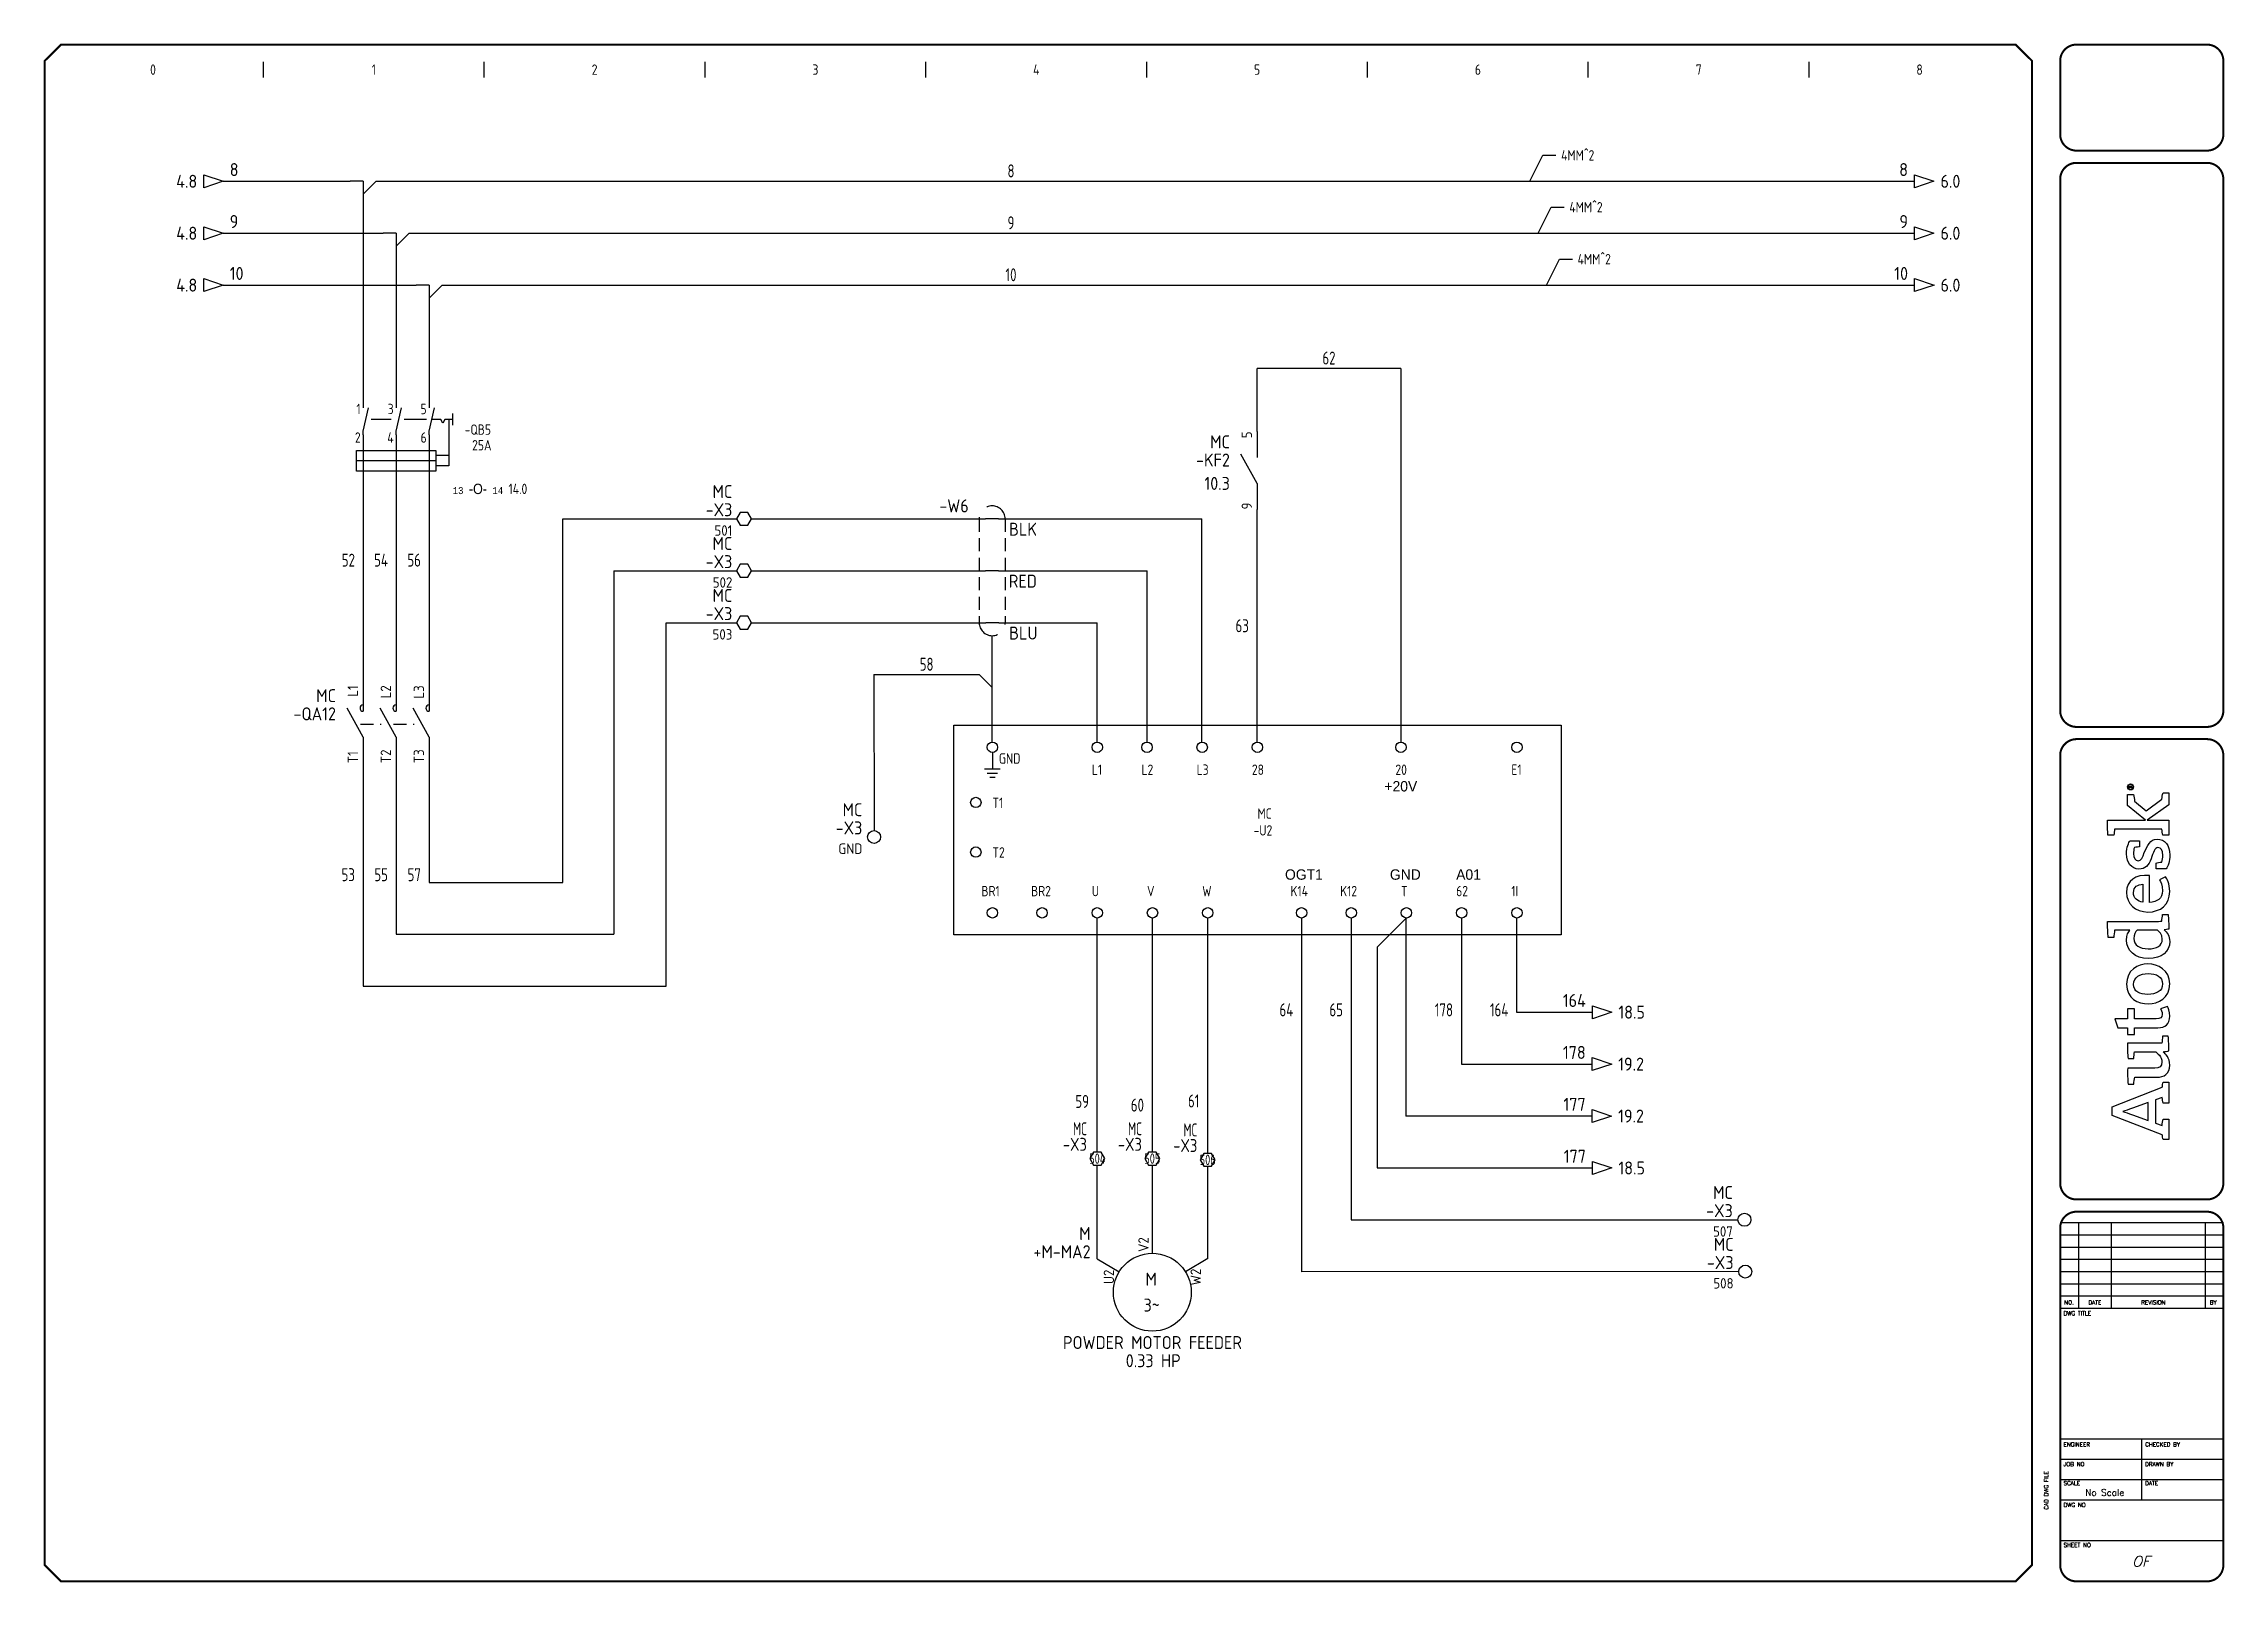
# Model space of a CAD drawing. Header units: millimetres. Extents: x 0 to 840, y 0 to 593.
import ezdxf
from ezdxf.enums import TextEntityAlignment as Align

# ---------------------------------------------------------------- set-up
doc = ezdxf.new("R2010")
doc.units = ezdxf.units.MM
doc.header["$LTSCALE"] = 10
doc.header["$MEASUREMENT"] = 0
doc.linetypes.add('DASHED', pattern=[0.75, 0.5, -0.25])
for name, color, linetype in [('BLK_1.0mm^2', 7, 'Continuous'), ('BLU_1.0mm^2', 5, 'Continuous'), ('DESC', 150, 'Continuous'), ('GRN_2.5mm^2', 3, 'Continuous'), ('LAYER_1', 160, 'Continuous'), ('LINK', 9, 'DASHED'), ('LOC', 8, 'Continuous'), ('MISC', 7, 'Continuous'), ('RED_1.0mm^2', 1, 'Continuous'), ('RED_2.5mm^2', 1, 'Continuous'), ('SYMS', 7, 'Continuous'), ('TAGS', 150, 'Continuous'), ('TAN_2.5mm^2', 253, 'Continuous'), ('TAN_4.0mm^2', 253, 'Continuous'), ('TERMS', 123, 'Continuous'), ('TITLE', 7, 'Continuous'), ('WHT_1.0mm^2', 7, 'Continuous'), ('WIRENO', 72, 'Continuous'), ('WIREREF', 52, 'Continuous'), ('WIREREF_DEST', 52, 'Continuous'), ('XREF', 7, 'Continuous'), ('XREFCHILD', 134, 'Continuous')]:
    doc.layers.add(name, color=color, linetype=linetype)
doc.styles.add('ITALIC', font='ITALIC')
doc.styles.add('SIMPLEX', font='simplex')
doc.styles.add('WD_IEC', font='isocp2.shx', dxfattribs={"width": 0.9, "height": 4})
doc.dimstyles.get("Standard").update_dxf_attribs({"dimtxt": 0.18, "dimasz": 0.18, "dimexe": 0.18, "dimexo": 0.0625, "dimgap": 0.09, "dimtad": 0, "dimtih": 1, "dimtoh": 1, "dimdec": 4, "dimzin": 0, "dimdsep": 46, "dimtxsty": 'Standard', "dimcen": 0.09, "dimadec": 0, "dimazin": 0, "dimtfac": 1, "dimtdec": 4, "dimtofl": 0, "dimtmove": 0, "dimatfit": 3, "dimfxl": 1, "dimtolj": 1, "dimtzin": 0, "dimarcsym": 0})

msp = doc.modelspace()

# ---------------------------------------------------------------- texts
at = {"layer": 'MISC', "char_height": 4, "attachment_point": 4, "style": 'WD_IEC'}
for insert in [(584.52, 550), (587.7, 530), (590.87, 510)]:
    msp.add_mtext('\\A1;4MM^ 2', dxfattribs=dict(at, insert=insert))
at = {"layer": 'XREF', "insert": (172.2, 423.54), "char_height": 4, "attachment_point": 2, "style": 'WD_IEC'}
msp.add_mtext('{\\Fmonotxt|c0;\\H0.67x;13 \\Facaderef|c0;\\H1.493x;-O-} {\\Fmonotxt|c0;\\H0.67x;14} 14.0', dxfattribs=at)

# ---------------------------------------------------------------- blocks, each defined once
blk = doc.blocks.new('VDV1_19')
for p, q in [((8.94, 31.88), (5.94, 31.88)), ((6.44, 31.12), (8.44, 31.12)), ((6.94, 30.38), (7.94, 30.38))]:
    blk.add_line(p, q)
for centre in [(7.44, 36.12), (27.62, 36.12), (37.19, 36.12), (47.81, 36.12), (58.44, 36.12), (86.06, 36.12), (108.38, 36.12), (4.25, 25.5), (4.25, 15.94), (7.44, 4.25), (17, 4.25), (27.62, 4.25), (38.25, 4.25), (48.88, 4.25), (66.94, 4.25), (76.5, 4.25), (87.12, 4.25), (97.75, 4.25), (108.38, 4.25)]:
    blk.add_circle(centre, 1)
at = {"layer": 'SYMS'}
for p, q in [((0, 0), (0, 40.38)), ((0, 40.38), (116.88, 40.38)), ((116.88, 40.38), (116.88, 0)), ((7.44, 35.06), (7.44, 31.88)), ((116.88, 0), (0, 0))]:
    blk.add_line(p, q, dxfattribs=at)
at = {"style": 'WD_IEC', "flags": 1}
for tag, p, height in [('X4TERM04', (6.44, 36.12), 0.128), ('X2TERM04', (7.44, 37.12), 0.128), ('X2TERM01', (27.62, 37.12), 0.128), ('X2TERM02', (37.19, 37.12), 0.128), ('X2TERM03', (47.81, 37.12), 0.128), ('X2TERM05', (58.44, 37.12), 0.128), ('X2TERM06', (86.06, 37.12), 0.128), ('X2TERM07', (108.38, 37.12), 0.128), ('X1TERM07', (109.38, 36.12), 0.128), ('X4TERM08', (3.25, 25.5), 0.128), ('FAMILY', (50.54, 22.34), 0.01), ('CAT', (50.54, 22.34), 0.01), ('MFG', (50.54, 22.34), 0.01), ('ASSYCODE', (50.54, 22.34), 0.01), ('X4TERM09', (3.25, 15.94), 0.128), ('X4TERM10', (6.44, 4.25), 0.128), ('X1TERM19', (109.38, 4.25), 0.128), ('X8TERM10', (7.44, 3.25), 0.128), ('X8TERM11', (17, 3.25), 0.128), ('X8TERM12', (27.62, 3.25), 0.128), ('X8TERM13', (38.25, 3.25), 0.128), ('X8TERM14', (48.88, 3.25), 0.128), ('X8TERM15', (66.94, 3.25), 0.128), ('X8TERM16', (76.5, 3.25), 0.128), ('X8TERM17', (87.12, 3.25), 0.128), ('X8TERM18', (97.75, 3.25), 0.128), ('X8TERM19', (108.38, 3.25), 0.128)]:
    blk.add_attdef(tag, p, '', height=height, dxfattribs=at)
at = {"style": 'WD_IEC'}
for tag, p in [('TERM04', (8.67, 32.97)), ('TERM01', (26.56, 30.81)), ('TERM02', (36.12, 30.81)), ('TERM03', (46.75, 30.81)), ('TERM05', (57.38, 30.81)), ('TERM06', (85, 30.81)), ('TERM07', (107.31, 30.81)), ('TERM08', (7.44, 24.44)), ('DESC1', (121.12, 22.31)), ('DESC2', (121.12, 19.12)), ('TERM09', (7.44, 14.88)), ('INST', (121.12, 14.88)), ('LOC', (121.21, 12.08)), ('TERM10', (5.31, 7.44)), ('TERM11', (14.88, 7.44)), ('TERM12', (26.56, 7.44)), ('TERM13', (37.19, 7.44)), ('TERM14', (47.81, 7.44)), ('TERM15', (64.81, 7.44)), ('TERM16', (74.38, 7.44)), ('TERM17', (86.06, 7.44)), ('TERM18', (96.69, 7.44)), ('TERM19', (107.31, 7.44))]:
    blk.add_attdef(tag, p, '', height=2, dxfattribs=at)
blk.add_attdef('TAG1', text='', height=2, dxfattribs=at).set_placement((59.5, 19.12), align=Align.CENTER)
at = {"layer": 'SYMS'}
for s, p in [('+20V', (82.88, 27.62)), ('OGT1', (63.75, 10.62)), ('GND', (83.94, 10.62)), ('A01', (96.69, 10.62))]:
    blk.add_text(s, height=2, dxfattribs=at).set_placement(p)
blk = doc.blocks.new('AI9-BLK2')
at = {"layer": 'LAYER_1', "color": 7}
blk.add_circle((0, 0), 2.03, dxfattribs=at)
blk.add_open_spline([(1.7, 0), (1.7, -1), (1, -1.8), (0, -1.8), (-1, -1.8), (-1.7, -1), (-1.7, 0), (-1.7, 1), (-1, 1.8), (0, 1.8), (1, 1.8), (1.7, 1), (1.7, 0)], degree=3, knots=[0, 0, 0, 0, 1, 1, 1, 2, 2, 2, 3, 3, 3, 4, 4, 4, 4], dxfattribs=at)
blk = doc.blocks.new('AI9-BLK1')
at = {"layer": 'LAYER_1', "color": 7}
for points, knots in [([(0.7, -1.1), (0.7, -1.1), (0.2, -0.4), (0.2, -0.4), (0.1, -0.2), (0, -0.2), (-0.1, -0.1), (0.3, 0), (0.5, 0.2), (0.5, 0.5), (0.5, 0.8), (0.3, 1.1), (-0.2, 1.1), (-0.2, 1.1), (-0.8, 1.1), (-0.8, 1.1), (-0.8, 1.1), (-0.8, -1.1), (-0.8, -1.1), (-0.8, -1.1), (-0.5, -1.1), (-0.5, -1.1), (-0.5, -1.1), (-0.5, -0.1), (-0.5, -0.1), (-0.4, -0.1), (-0.3, -0.2), (-0.2, -0.3), (-0.2, -0.3), (0.3, -1.1), (0.3, -1.1), (0.3, -1.1), (0.7, -1.1), (0.7, -1.1)], [0, 0, 0, 0, 1, 1, 1, 2, 2, 2, 3, 3, 3, 4, 4, 4, 5, 5, 5, 6, 6, 6, 7, 7, 7, 8, 8, 8, 9, 9, 9, 10, 10, 10, 11, 11, 11, 11]), ([(0.2, 0.5), (0.2, 0.2), (-0.1, 0.1), (-0.3, 0.1), (-0.3, 0.1), (-0.5, 0.1), (-0.5, 0.1), (-0.5, 0.1), (-0.5, 0.8), (-0.5, 0.8), (-0.5, 0.8), (-0.2, 0.8), (-0.2, 0.8), (0.1, 0.8), (0.2, 0.7), (0.2, 0.5)], [0, 0, 0, 0, 1, 1, 1, 2, 2, 2, 3, 3, 3, 4, 4, 4, 5, 5, 5, 5])]:
    blk.add_open_spline(points, degree=3, knots=knots, dxfattribs=at)
blk = doc.blocks.new('LOGO')
for points, knots in [([(35.2, 4.3), (35.2, 4.3), (22.1, 38.1), (22.1, 38.1), (22.1, 38.1), (16.1, 38.1), (16.1, 38.1), (16.1, 38.1), (3.2, 4.3), (3.2, 4.3), (2.2, 4.2), (0.9, 4), (0, 3.7), (0, 3.7), (0, 0), (0, 0), (0, 0), (13.7, 0), (13.7, 0), (13.7, 0), (13.7, 3.7), (13.7, 3.7), (12.4, 4), (10.9, 4.3), (9.5, 4.4), (9.5, 4.4), (11.1, 8.8), (11.1, 8.8), (11.1, 8.8), (26.8, 8.8), (26.8, 8.8), (26.8, 8.8), (28.4, 4.3), (28.4, 4.3), (27, 4.2), (25.8, 4), (24.5, 3.7), (24.5, 3.7), (24.5, 0), (24.5, 0), (24.5, 0), (38.7, 0), (38.7, 0), (38.7, 0), (38.7, 3.7), (38.7, 3.7), (37.9, 3.9), (36, 4.3), (35.2, 4.3)], [0, 0, 0, 0, 1, 1, 1, 2, 2, 2, 3, 3, 3, 4, 4, 4, 5, 5, 5, 6, 6, 6, 7, 7, 7, 8, 8, 8, 9, 9, 9, 10, 10, 10, 11, 11, 11, 12, 12, 12, 13, 13, 13, 14, 14, 14, 15, 15, 15, 16, 16, 16, 16]), ([(12.8, 13.8), (12.8, 13.8), (16.6, 24.3), (16.6, 24.3), (17.8, 27.5), (18.2, 28.8), (18.8, 30.9), (18.8, 30.9), (18.9, 30.9), (18.9, 30.9), (19.6, 28.9), (20, 27.5), (21.1, 24.3), (21.1, 24.3), (24.9, 13.8), (24.9, 13.8), (24.9, 13.8), (12.8, 13.8), (12.8, 13.8)], [0, 0, 0, 0, 1, 1, 1, 2, 2, 2, 3, 3, 3, 4, 4, 4, 5, 5, 5, 6, 6, 6, 6]), ([(70.8, 23.1), (70.8, 23.1), (70.8, 27.7), (70.8, 27.7), (70.8, 27.7), (75.3, 27.7), (75.3, 27.7), (75.3, 27.7), (75.3, 34.3), (75.3, 34.3), (75.3, 34.3), (81.3, 36.2), (81.3, 36.2), (81.3, 36.2), (81.3, 27.7), (81.3, 27.7), (81.3, 27.7), (88, 27.7), (88, 27.7), (88, 27.7), (88, 23.1), (88, 23.1), (88, 23.1), (81.3, 23.1), (81.3, 23.1), (81.3, 23.1), (81.3, 8.4), (81.3, 8.4), (81.3, 5.6), (82.1, 4.3), (84.3, 4.3), (86, 4.3), (87.5, 5.1), (88, 5.5), (88, 5.5), (89.7, 0.9), (89.7, 0.9), (88.7, 0.3), (86.5, -0.7), (83.2, -0.7), (77.6, -0.7), (75.3, 2.4), (75.3, 7.4), (75.3, 7.4), (75.3, 23.1), (75.3, 23.1), (75.3, 23.1), (70.8, 23.1), (70.8, 23.1)], [0, 0, 0, 0, 1, 1, 1, 2, 2, 2, 3, 3, 3, 4, 4, 4, 5, 5, 5, 6, 6, 6, 7, 7, 7, 8, 8, 8, 9, 9, 9, 10, 10, 10, 11, 11, 11, 12, 12, 12, 13, 13, 13, 14, 14, 14, 15, 15, 15, 16, 16, 16, 16]), ([(147.1, 4.7), (147.1, 5.4), (147, 6.1), (147, 6.9), (147, 6.9), (147, 41.1), (147, 41.1), (143.4, 41.2), (139.3, 41), (136.1, 40.7), (136.1, 40.7), (136.1, 37), (136.1, 37), (137.7, 36.8), (139.6, 36.6), (141, 36.4), (141, 36.4), (141, 36.4), (141, 36.4), (141, 36.4), (141, 26.2), (141, 26.2), (140, 27.1), (138, 28.4), (134.3, 28.4), (127.3, 28.4), (122, 22.6), (122, 13.8), (122, 4.5), (126.6, -0.7), (133.4, -0.7), (137.1, -0.7), (139.6, 1.1), (141.3, 3.1), (141.3, 2.1), (141.6, 0.6), (141.8, 0), (145.2, -0.2), (148.7, 0.1), (151.7, 0.4), (151.7, 0.4), (151.7, 4.1), (151.7, 4.1), (150.2, 4.2), (148.4, 4.5), (147.1, 4.7)], [0, 0, 0, 0, 1, 1, 1, 2, 2, 2, 3, 3, 3, 4, 4, 4, 5, 5, 5, 6, 6, 6, 7, 7, 7, 8, 8, 8, 9, 9, 9, 10, 10, 10, 11, 11, 11, 12, 12, 12, 13, 13, 13, 14, 14, 14, 15, 15, 15, 15]), ([(229.4, 4.6), (229.4, 4.6), (221.5, 15.2), (221.5, 15.2), (221.5, 15.2), (228, 23), (228, 23), (229.4, 23.1), (231.3, 23.3), (232.4, 23.6), (232.4, 23.6), (232.4, 27.7), (232.4, 27.7), (232.4, 27.7), (225, 27.7), (225, 27.7), (225, 27.7), (215.2, 15.6), (215.2, 15.6), (215.2, 15.6), (215.2, 41.2), (215.2, 41.2), (211.8, 41.3), (208.2, 41.2), (205.1, 40.9), (205.1, 40.9), (205.1, 36.9), (205.1, 36.9), (206.5, 36.8), (208, 36.6), (209.1, 36.5), (209.1, 36.5), (209.1, 4.5), (209.1, 4.5), (207.8, 4.4), (206.3, 4.2), (205.1, 4), (205.1, 4), (205.1, 0), (205.1, 0), (205.1, 0), (215.2, 0), (215.2, 0), (215.2, 0), (215.2, 14.5), (215.2, 14.5), (215.2, 14.5), (225.6, 0), (225.6, 0), (225.6, 0), (233.7, 0), (233.7, 0), (233.7, 0), (233.7, 3.8), (233.7, 3.8), (232.2, 4.2), (230.6, 4.4), (229.4, 4.6)], [0, 0, 0, 0, 1, 1, 1, 2, 2, 2, 3, 3, 3, 4, 4, 4, 5, 5, 5, 6, 6, 6, 7, 7, 7, 8, 8, 8, 9, 9, 9, 10, 10, 10, 11, 11, 11, 12, 12, 12, 13, 13, 13, 14, 14, 14, 15, 15, 15, 16, 16, 16, 17, 17, 17, 18, 18, 18, 19, 19, 19, 19]), ([(59.7, -0.1), (59.5, 0.6), (59.2, 2.6), (59.1, 3.8), (57.8, 2), (54.9, -0.7), (50.2, -0.7), (44.2, -0.7), (42, 3.1), (42, 8.1), (42, 8.1), (42, 22.9), (42, 22.9), (40.6, 23.2), (38.8, 23.4), (37.3, 23.5), (37.3, 23.5), (37.3, 27.3), (37.3, 27.3), (40.3, 27.6), (44.4, 27.8), (48, 27.6), (48, 27.6), (48, 9.3), (48, 9.3), (48, 6.2), (49.1, 4.5), (52.3, 4.5), (55.8, 4.5), (58.4, 7.9), (59, 8.6), (59, 8.6), (59, 23), (59, 23), (57.8, 23.2), (56, 23.4), (54.6, 23.5), (54.6, 23.5), (54.6, 27.3), (54.6, 27.3), (57.6, 27.7), (61.5, 27.8), (65, 27.7), (65, 27.7), (65, 4.6), (65, 4.6), (66.3, 4.4), (68.1, 4.2), (69.6, 4.1), (69.6, 4.1), (69.6, 0.3), (69.6, 0.3), (66.7, 0), (63, -0.2), (59.7, -0.1)], [0, 0, 0, 0, 1, 1, 1, 2, 2, 2, 3, 3, 3, 4, 4, 4, 5, 5, 5, 6, 6, 6, 7, 7, 7, 8, 8, 8, 9, 9, 9, 10, 10, 10, 11, 11, 11, 12, 12, 12, 13, 13, 13, 14, 14, 14, 15, 15, 15, 16, 16, 16, 17, 17, 17, 18, 18, 18, 18]), ([(104.8, -0.7), (95.2, -0.7), (91.4, 7), (91.4, 13.8), (91.4, 20.6), (95.1, 28.4), (104.6, 28.4), (114.1, 28.4), (118.3, 20.8), (118.3, 14), (118.3, 7.2), (114.2, -0.7), (104.8, -0.7)], [0, 0, 0, 0, 1, 1, 1, 2, 2, 2, 3, 3, 3, 4, 4, 4, 4]), ([(104.5, 23.6), (99.6, 23.6), (97.8, 19.5), (97.8, 14), (97.8, 8.5), (99.9, 4.1), (104.8, 4.1), (109.8, 4.1), (111.8, 8.2), (111.8, 13.8), (111.8, 19.3), (109.5, 23.6), (104.5, 23.6)], [0, 0, 0, 0, 1, 1, 1, 2, 2, 2, 3, 3, 3, 4, 4, 4, 4]), ([(141, 7.6), (140.3, 6.7), (138.2, 4.3), (135, 4.3), (130.5, 4.3), (128.5, 8.1), (128.5, 13.8), (128.5, 19.6), (130.9, 23.5), (135.4, 23.5), (138.3, 23.5), (139.9, 22.3), (141, 21.3), (141, 21.3), (141, 7.6), (141, 7.6)], [0, 0, 0, 0, 1, 1, 1, 2, 2, 2, 3, 3, 3, 4, 4, 4, 5, 5, 5, 5]), ([(167.6, 4.1), (171.4, 4.1), (173.8, 5.5), (175, 6.2), (175, 6.2), (177.1, 2.1), (177.1, 2.1), (175.5, 1.1), (172.6, -0.7), (167.2, -0.7), (158.2, -0.7), (153.3, 5.5), (153.3, 14), (153.3, 22.5), (158.9, 28.4), (166.4, 28.4), (174.6, 28.4), (178.7, 22.5), (177.9, 12.9), (177.9, 12.9), (159.8, 12.9), (159.8, 12.9), (160, 7.9), (162.3, 4.1), (167.6, 4.1)], [0, 0, 0, 0, 1, 1, 1, 2, 2, 2, 3, 3, 3, 4, 4, 4, 5, 5, 5, 6, 6, 6, 7, 7, 7, 8, 8, 8, 8]), ([(172, 17.3), (171.9, 20.8), (170.4, 23.7), (166.3, 23.7), (162.6, 23.7), (160.6, 21.2), (159.9, 17.3), (159.9, 17.3), (172, 17.3), (172, 17.3)], [0, 0, 0, 0, 1, 1, 1, 2, 2, 2, 3, 3, 3, 3]), ([(193.3, 16.4), (190.2, 17.6), (187.8, 18.3), (187.8, 20.5), (187.8, 22.6), (189.9, 23.7), (192.6, 23.7), (194.1, 23.7), (195.6, 23.5), (196.8, 23.1), (196.9, 21.9), (197.1, 20.1), (197.3, 19.6), (197.3, 19.6), (201.3, 19.6), (201.3, 19.6), (201.3, 19.6), (201.3, 26.1), (201.3, 26.1), (200.2, 26.8), (197.1, 28.4), (192.4, 28.4), (186.5, 28.4), (182.2, 25), (182.2, 20.1), (182.2, 15.7), (184.9, 13.4), (189.1, 11.9), (193.4, 10.4), (196.7, 9.3), (196.7, 7.2), (196.7, 5.1), (195, 3.9), (191.4, 3.9), (189.9, 3.9), (188.1, 4.1), (187, 4.6), (186.9, 5.9), (186.6, 7.8), (186.3, 8.4), (186.3, 8.4), (182.3, 8.4), (182.3, 8.4), (182.3, 8.4), (182.3, 1.6), (182.3, 1.6), (182.3, 1.6), (182.3, 1.6), (182.3, 1.6), (184.1, 0.5), (187.5, -0.8), (191.8, -0.8), (198.3, -0.8), (202.4, 2.6), (202.4, 7.8), (202.4, 12.5), (197.8, 14.6), (193.3, 16.4)], [0, 0, 0, 0, 1, 1, 1, 2, 2, 2, 3, 3, 3, 4, 4, 4, 5, 5, 5, 6, 6, 6, 7, 7, 7, 8, 8, 8, 9, 9, 9, 10, 10, 10, 11, 11, 11, 12, 12, 12, 13, 13, 13, 14, 14, 14, 15, 15, 15, 16, 16, 16, 17, 17, 17, 18, 18, 18, 19, 19, 19, 19])]:
    blk.add_open_spline(points, degree=3, knots=knots)
for name, p in [('AI9-BLK2', (237.6, 25.7)), ('AI9-BLK1', (237.8, 25.7))]:
    blk.add_blockref(name, p)
blk = doc.blocks.new('acade_title')
at = {"layer": 'SYMS'}
for p, q in [((85, 580), (85, 586)), ((170, 580), (170, 586)), ((255, 580), (255, 586)), ((340, 580), (340, 586)), ((425, 580), (425, 586)), ((510, 580), (510, 586)), ((595, 580), (595, 586)), ((680, 580), (680, 586))]:
    blk.add_line(p, q, dxfattribs=at)
at = {"layer": 'TITLE'}
for p, q in [((765.79, 586.36), (765.79, 551.29)), ((776.63, 138.97), (839.44, 138.97)), ((783.7, 138.97), (783.7, 106)), ((796.26, 138.97), (796.26, 106)), ((832.38, 138.97), (832.38, 106)), ((776.63, 134.26), (839.44, 134.26)), ((776.63, 129.55), (839.44, 129.55)), ((776.63, 124.84), (839.44, 124.84)), ((776.63, 120.13), (839.44, 120.13)), ((776.63, 115.42), (839.44, 115.42)), ((776.63, 110.71), (839.44, 110.71)), ((776.63, 106), (839.44, 106)), ((765.79, 7.07), (765.79, 55.62)), ((776.63, 55.75), (839.44, 55.75)), ((808.04, 32.19), (808.04, 55.75)), ((776.63, 47.89), (839.44, 47.89)), ((776.63, 40.04), (839.44, 40.04)), ((776.63, 32.19), (839.44, 32.19)), ((776.63, 16.49), (839.44, 16.49))]:
    blk.add_line(p, q, dxfattribs=at)
at = {"layer": 'TITLE', "const_width": 0.784}
blk.add_lwpolyline([(765.79, 7.07), (765.79, 586.36), (759.5, 592.64), (7.07, 592.64), (0.79, 586.36), (0.79, 7.07), (7.07, 0.79), (759.5, 0.79)], close=True, dxfattribs=at)
for points in [[(782.91, 592.64, 0.414214), (776.63, 586.36, 0.414214)], [(839.44, 586.36, 0.414214), (833.16, 592.64, 0.414214)], [(776.63, 558.09, 0.414214), (782.91, 551.81, 0.414214)], [(833.16, 551.81, 0.414214), (839.44, 558.09, 0.414214)], [(782.91, 547.1, 0.414214), (776.63, 540.82, 0.414214)], [(839.44, 540.82, 0.414214), (833.16, 547.1, 0.414214)], [(776.63, 336.15, 0.414214), (782.91, 329.87, 0.414214)], [(833.16, 329.87, 0.414214), (839.44, 336.15, 0.414214)], [(782.91, 325.16, 0.414214), (776.63, 318.88, 0.414214)], [(839.44, 318.88, 0.414214), (833.16, 325.16, 0.414214)], [(776.63, 154.15, 0.414214), (782.91, 147.87, 0.414214)], [(833.16, 147.87, 0.414214), (839.44, 154.15, 0.414214)], [(782.91, 143.16, 0.414214), (776.63, 136.88, 0.414214)], [(839.44, 136.88, 0.414214), (833.16, 143.16, 0.414214)], [(776.63, 7.07, 0.414214), (782.91, 0.79, 0.414214)], [(833.16, 0.79, 0.414214), (839.44, 7.07, 0.414214)]]:
    blk.add_lwpolyline(points, format="xyb", dxfattribs=at)
for points in [[(833.16, 592.64), (782.91, 592.64)], [(776.63, 586.36), (776.63, 558.09)], [(839.44, 586.36), (839.44, 558.09)], [(833.16, 551.81), (782.91, 551.81)], [(833.16, 547.1), (782.91, 547.1)], [(776.63, 540.82), (776.63, 336.15)], [(839.44, 540.82), (839.44, 336.15)], [(782.91, 329.87), (833.16, 329.87)], [(782.91, 325.16), (833.16, 325.16)], [(782.91, 147.87), (833.16, 147.87)], [(782.91, 143.16), (833.16, 143.16)], [(776.63, 136.88), (776.63, 7.07)], [(839.44, 136.88), (839.44, 7.07)], [(782.91, 0.79), (833.16, 0.79)]]:
    blk.add_lwpolyline(points, dxfattribs=at)
at = {"layer": 'TITLE', "color": 7, "const_width": 0.784}
for points in [[(776.63, 318.88), (776.63, 154.15)], [(839.44, 318.88), (839.44, 154.15)]]:
    blk.add_lwpolyline(points, dxfattribs=at)
at = {"xscale": 0.571500000000015, "yscale": 0.571500000000015, "zscale": 0.571500000000015, "rotation": 90}
blk.add_blockref('LOGO', (818.39, 170.97), dxfattribs=at)
at = {"layer": 'SYMS', "style": 'WD_IEC', "width": 0.9}
for s, p in [('0', (42.5, 581)), ('1', (127.5, 581)), ('2', (212.5, 581)), ('3', (297.5, 581)), ('4', (382.5, 581)), ('5', (467.5, 581)), ('6', (552.5, 581)), ('7', (637.5, 581)), ('8', (722.5, 581))]:
    blk.add_text(s, height=4, dxfattribs=at).set_placement(p, align=Align.CENTER)
at = {"layer": 'TITLE', "color": 1, "style": 'SIMPLEX'}
for s, p in [('DWG TITLE', (777.94, 103.25)), ('ENGINEER', (777.94, 52.74)), ('CHECKED BY', (809.35, 52.74)), ('JOB NO', (777.94, 45.15)), ('DRAWN BY', (809.35, 45.15)), ('SCALE', (777.94, 37.82)), ('DATE', (809.35, 37.82)), ('DWG NO', (777.94, 29.44)), ('SHEET NO', (777.94, 14))]:
    blk.add_text(s, height=1.57, dxfattribs=at).set_placement(p)
at = {"layer": 'TITLE', "color": 1}
for s, height, style, p in [('NO.', 1.57, 'SIMPLEX', (780.03, 108.22)), ('DATE', 1.57, 'SIMPLEX', (789.98, 108.22)), ('REVISION', 1.57, 'SIMPLEX', (812.49, 108.22)), ('BY', 1.57, 'SIMPLEX', (835.52, 108.22)), ('OF', 4, 'ITALIC', (807.77, 8.51))]:
    blk.add_text(s, height=height, dxfattribs=dict(at, style=style)).set_placement(p, align=Align.MIDDLE)
at = {"layer": 'TITLE', "color": 1, "style": 'SIMPLEX'}
blk.add_text('CAD DWG FILE', height=1.5703, rotation=90, dxfattribs=at).set_placement((772.05, 28.4))
at = {"layer": 'TITLE', "color": 1, "style": 'ITALIC'}
for tag, height, p in [('TITLE#1', 3, (806.47, 85.58)), ('TITLE#2', 3, (806.47, 80.5)), ('TITLE#3', 3, (806.47, 75.41)), ('TITLE#4', 3, (806.47, 70.33)), ('DWG#', 4, (806.47, 20.76))]:
    blk.add_attdef(tag, text='', height=height, dxfattribs=at).set_placement(p, align=Align.CENTER)
at = {"layer": 'TITLE', "color": 1, "style": 'SIMPLEX'}
blk.add_attdef('CAD#', (772.63, 49.19), '', height=2.5, rotation=90, dxfattribs=at)
at = {"layer": 'TITLE', "color": 1}
for tag, p, height, style in [('ENGINEER', (783.37, 49.19), 2.5, 'ITALIC'), ('CHKDBY', (813.2, 49.2), 2.5, 'ITALIC'), ('JOB#', (789.06, 41.3), 2.5, 'SIMPLEX'), ('DRAWNBY', (814.95, 41.3), 2.5, 'ITALIC'), ('SCALE', (786.29, 33.76), 2.5, 'SIMPLEX'), ('DATE', (812.8, 33.76), 2.5, 'SIMPLEX'), ('SHTS', (815.9, 6.29), 4, 'ITALIC')]:
    blk.add_attdef(tag, p, '', height=height, dxfattribs=dict(at, style=style))
at = {"layer": 'TITLE', "color": 1, "style": 'ITALIC'}
blk.add_attdef('SH#', text='', height=4, dxfattribs=at).set_placement((799.54, 6.29), align=Align.RIGHT)
at = {"layer": 'TITLE', "color": 7, "flags": 9}
blk.add_attdef('WD_TB', (782.91, 0.79), '', height=3.14, dxfattribs=at)
blk = doc.blocks.new('HDV1_04QM1')
for p, q in [((0, 0), (0, -0.75)), ((0, -5.25), (1.04, -0.75)), ((6.35, 0), (6.35, -0.75)), ((6.35, -5.25), (7.39, -0.75)), ((12.7, 0), (12.7, -0.75)), ((12.7, -5.25), (13.74, -0.75)), ((0, -6), (0, -5.25)), ((6.35, -6), (6.35, -5.25)), ((12.7, -6), (12.7, -5.25))]:
    blk.add_line(p, q)
at = {"linetype": 'DASHED'}
for p, q in [((14.95, -3), (13.26, -3)), ((15.33, -3.75), (14.95, -3)), ((15.7, -3), (15.33, -3.75)), ((17.2, -3), (15.7, -3))]:
    blk.add_line(p, q, dxfattribs=at)
at = {"linetype": 'Continuous'}
blk.add_line((17.2, -1.88), (17.2, -4.12), dxfattribs=at)
at = {"layer": 'LINK'}
for p, q in [((5.35, -3), (1.5, -3)), ((12.2, -3), (7.85, -3))]:
    blk.add_line(p, q, dxfattribs=at)
at = {"layer": 'SYMS'}
for p, q in [((16.45, -2.97), (16.45, -11.97)), ((13.95, -10.97), (-1.3, -10.97)), ((16.45, -9.97), (13.95, -9.97)), ((16.45, -11.97), (13.95, -11.97))]:
    blk.add_line(p, q, dxfattribs=at)
blk.add_lwpolyline([(13.95, -8.97), (13.95, -12.97), (-1.3, -12.97), (-1.3, -8.97)], close=True, dxfattribs=at)
at = {"linetype": 'Continuous', "style": 'WD_IEC', "width": 0.8}
for tag, p in [('TERM01', (-0.5, 0)), ('TERM03', (5.85, 0)), ('TERM05', (12.2, 0)), ('TERM02', (-0.5, -5.5)), ('TERM04', (5.85, -5.5)), ('TERM06', (12.2, -5.5))]:
    blk.add_attdef(tag, text='', height=1, dxfattribs=at).set_placement(p, align=Align.TOP_RIGHT)
at = {"style": 'WD_IEC', "width": 0.8}
for tag, p in [('LOC', (14.2, -1)), ('INST', (15.45, -1))]:
    blk.add_attdef(tag, text='', height=1, rotation=270, dxfattribs=at).set_placement(p, align=Align.RIGHT)
at = {"color": 7, "style": 'WD_IEC'}
for tag, p in [('X8LINK', (-1, -3)), ('X2LINK', (17.45, -3))]:
    blk.add_attdef(tag, p, '', height=0.16, rotation=270, dxfattribs=at)
at = {"style": 'WD_IEC', "flags": 1}
for tag, p, height in [('X2TERM01', (0, 0), 0.18), ('X2TERM03', (6.35, 0), 0.18), ('X2TERM05', (12.7, 0), 0.18), ('X8TERM02', (0, -6), 0.18), ('X8TERM04', (6.35, -6), 0.18), ('X8TERM06', (12.7, -6), 0.18), ('FAMILY', (15.64, -4.5), 0.16)]:
    blk.add_attdef(tag, p, '', height=height, rotation=270, dxfattribs=at)
at = {"style": 'WD_IEC', "width": 0.8}
blk.add_attdef('XREF', text='', height=1, rotation=270, dxfattribs=at).set_placement((11.2, -3), align=Align.TOP_CENTER)
at = {"style": 'WD_IEC', "width": 0.9}
for tag, p in [('TAG1', (20.48, -4.84)), ('DESC2', (20.48, -7.69)), ('DESC3', (20.48, -9.19)), ('DESC1', (20.48, -6.19))]:
    blk.add_attdef(tag, text='', height=1, dxfattribs=at).set_placement(p, align=Align.CENTER)
at = {"style": 'WD_IEC', "flags": 1}
for tag, p, width in [('CONTACT', (15.3, -4.5), 0.9), ('ASSYCODE', (15.42, -5.8), 0.9), ('CAT', (15.79, -5.8), 0.8), ('MFG', (16.17, -5.8), 0.8)]:
    blk.add_attdef(tag, p, '', height=0.16, rotation=270, dxfattribs=dict(at, width=width))
at = {"style": 'WD_IEC', "width": 0.9}
blk.add_attdef('RATING1', text='', height=1, dxfattribs=at).set_placement((17.87, -10.11), align=Align.MIDDLE_LEFT)
blk = doc.blocks.new('VCR21')
for p, q in [((0, 7.5), (0, 2.5)), ((0, -2.5), (-3.12, 3.12)), ((0, -2.5), (0, -7.5))]:
    blk.add_line(p, q)
at = {"style": 'WD_IEC'}
for tag, p in [('INST', (-5.25, 6.75)), ('LOC', (-5.25, 3.75)), ('TAG2', (-5.25, 0.75)), ('XREF', (-5.25, -3.75)), ('DESC2', (-5.25, -9.75)), ('DESC1', (-5.25, -6.75)), ('DESC3', (-5.25, -12.75))]:
    blk.add_attdef(tag, text='', height=2.5, dxfattribs=at).set_placement(p, align=Align.RIGHT)
blk.add_attdef('TERM01', text='', height=2, rotation=90, dxfattribs=at).set_placement((-1, 7.5), align=Align.RIGHT)
at = {"style": 'WD_IEC', "flags": 1}
for tag, p, height in [('X2TERM01', (0, 7.5), 0.32), ('X4LINK', (-2.75, 0), 0.32), ('X1LINK', (-0.5, 0), 0.32), ('CONTACT', (4, -3.5), 1), ('FAMILY', (4, -5), 1), ('COMMON', (5.25, -4.75), 1), ('X8TERM02', (0, -7.5), 0.32)]:
    blk.add_attdef(tag, p, '', height=height, dxfattribs=at)
at = {"style": 'WD_IEC'}
blk.add_attdef('TERM02', (-1, -7.5), '', height=2, rotation=90, dxfattribs=at)
blk = doc.blocks.new('HW02_B')
blk.add_line((1.25, 0), (-1.25, 0))
at = {"style": 'WD_IEC', "flags": 1}
for tag, p in [('INST', (-4.5, 8.25)), ('LOC', (-4.5, 4.75)), ('XREF', (-4.5, -3.75)), ('DESC1', (-4.5, -7.75)), ('DESC3', (-4.5, -14.75)), ('DESC2', (-4.5, -11.25))]:
    blk.add_attdef(tag, text='', height=2.5, dxfattribs=at).set_placement(p, align=Align.RIGHT)
at = {"style": 'WD_IEC'}
blk.add_attdef('TAG2', text='', height=2.5, dxfattribs=at).set_placement((-4.5, 1.25), align=Align.RIGHT)
at = {"style": 'WD_IEC', "flags": 1}
for tag, p, height in [('X8LINKL', (-2.5, 0), 0.32), ('X4TERM01', (-1.25, 0), 0.32), ('X1TERM01', (1.25, 0), 0.32), ('X8LINKR', (2.5, 0), 0.32), ('FAMILY', (3.06, -11.76), 1)]:
    blk.add_attdef(tag, p, '', height=height, dxfattribs=at)
at = {"style": 'WD_IEC'}
blk.add_attdef('RATING1', text='', height=2.5, dxfattribs=at).set_placement((3.25, -2), align=Align.MIDDLE_LEFT)
blk = doc.blocks.new('HA1S1')
blk.add_lwpolyline([(0, 1.25), (3.75, 0), (0, -1.25)], close=True)
at = {"style": 'WD_IEC'}
for tag, height, flags, p in [('WIRENO', 2.5, 8, (-1.25, 1)), ('SIGCODE', 1, 1, (5, 1.8))]:
    blk.add_attdef(tag, text='', height=height, dxfattribs=dict(at, flags=flags)).set_placement(p, align=Align.RIGHT)
at = {"style": 'WD_IEC', "flags": 1}
blk.add_attdef('X4TERM01', (0, 0), '', height=0.32, dxfattribs=at)
at = {"style": 'WD_IEC'}
blk.add_attdef('XREF', text='', height=2.5, dxfattribs=at).set_placement((5, 0), align=Align.MIDDLE_LEFT)
blk.add_attdef('DESC1', text='', height=2.5, dxfattribs=at).set_placement((-1.25, -1), align=Align.TOP_RIGHT)
blk = doc.blocks.new('HW01_1')
blk.add_line((1.25, 0), (-1.25, 0))
at = {"linetype": 'DASHED'}
blk.add_arc((0, 0), 2.5, 0, 180, dxfattribs=at)
at = {"style": 'WD_IEC', "flags": 1}
for tag, p in [('INST', (-4.5, 8.25)), ('LOC', (-4.5, 4.75)), ('XREF', (-4.5, -3.75)), ('DESC1', (-4.5, -7.75)), ('DESC3', (-4.5, -14.75)), ('DESC2', (-4.5, -11.25))]:
    blk.add_attdef(tag, text='', height=2.5, dxfattribs=at).set_placement(p, align=Align.RIGHT)
at = {"style": 'WD_IEC'}
blk.add_attdef('TAG1', text='', height=2.5, dxfattribs=at).set_placement((-4.5, 1.25), align=Align.RIGHT)
at = {"style": 'WD_IEC', "flags": 1}
for tag, p, height in [('X8LINKL', (-2.5, 0), 0.32), ('X4TERM01', (-1.25, 0), 0.32), ('X1TERM01', (1.25, 0), 0.32), ('X8LINKR', (2.5, 0), 0.32), ('MFG', (3.06, -7.26), 1), ('CAT', (3.06, -8.76), 1), ('ASSYCODE', (3.06, -10.26), 1), ('FAMILY', (3.06, -11.76), 1), ('CATDESC', (3.06, -13.26), 1)]:
    blk.add_attdef(tag, p, '', height=height, dxfattribs=at)
at = {"style": 'WD_IEC'}
blk.add_attdef('RATING1', text='', height=2.5, dxfattribs=at).set_placement((3.25, -2), align=Align.MIDDLE_LEFT)
blk = doc.blocks.new('HW02_1')
blk.add_line((1.25, 0), (-1.25, 0))
at = {"linetype": 'DASHED'}
blk.add_arc((0, 0), 2.5, 180, 0, dxfattribs=at)
at = {"style": 'WD_IEC', "flags": 1}
for tag, p in [('INST', (-4.5, 8.25)), ('LOC', (-4.5, 4.75)), ('XREF', (-4.5, -3.75)), ('DESC1', (-4.5, -7.75)), ('DESC3', (-4.5, -14.75)), ('DESC2', (-4.5, -11.25))]:
    blk.add_attdef(tag, text='', height=2.5, dxfattribs=at).set_placement(p, align=Align.RIGHT)
at = {"style": 'WD_IEC'}
blk.add_attdef('TAG2', text='', height=2.5, dxfattribs=at).set_placement((-4.5, 1.25), align=Align.RIGHT)
at = {"style": 'WD_IEC', "flags": 1}
for tag, p, height in [('X2LINKL', (-2.5, 0), 0.32), ('X4TERM01', (-1.25, 0), 0.32), ('X1TERM01', (1.25, 0), 0.32), ('X2LINKR', (2.5, 0), 0.32), ('X8TERM02', (0, -2.5), 0.32), ('WD_NOTJUMPERED', (1.79, -2.5), 0.32), ('FAMILY', (3.06, -11.76), 1)]:
    blk.add_attdef(tag, p, '', height=height, dxfattribs=at)
blk.add_attdef('X8TERMDESC02', text='', height=2, dxfattribs=at).set_placement((0.25, -3.76), align=Align.TOP_LEFT)
at = {"style": 'WD_IEC'}
blk.add_attdef('RATING1', text='', height=2.5, dxfattribs=at).set_placement((3.25, -2), align=Align.MIDDLE_LEFT)
blk = doc.blocks.new('VMS21P')
for p, q in [((0, 7.5), (0, 2.5)), ((0, -2.5), (-3.12, 3.12)), ((0, -2.5), (0, -7.5))]:
    blk.add_line(p, q)
blk.add_arc((0, 3.12), 0.625, 90, 270)
at = {"style": 'WD_IEC'}
for tag, p in [('INST', (-5.25, 6.75)), ('LOC', (-5.25, 3.75)), ('TAG2', (-5.25, 0.75)), ('XREF', (-5.25, -3.75)), ('DESC2', (-5.25, -9.75)), ('DESC1', (-5.25, -6.75)), ('DESC3', (-5.25, -12.75))]:
    blk.add_attdef(tag, text='', height=2.5, dxfattribs=at).set_placement(p, align=Align.RIGHT)
blk.add_attdef('TERM01', text='', height=2, rotation=90, dxfattribs=at).set_placement((-1, 7.5), align=Align.RIGHT)
at = {"style": 'WD_IEC', "flags": 1}
for tag, p, height in [('X2TERM01', (0, 7.5), 0.32), ('X4LINK', (-2.91, 0), 0.32), ('X1LINK', (-0.5, 0), 0.32), ('CONTACT', (4, -3.5), 1), ('FAMILY', (4, -5), 1), ('X8TERM02', (0, -7.5), 0.32)]:
    blk.add_attdef(tag, p, '', height=height, dxfattribs=at)
at = {"style": 'WD_IEC'}
blk.add_attdef('TERM02', (-1, -7.5), '', height=2, rotation=90, dxfattribs=at)
blk = doc.blocks.new('HA1D3')
blk.add_lwpolyline([(0, 0), (-3.75, -1.25), (-3.75, 1.25)], close=True)
at = {"style": 'WD_IEC'}
blk.add_attdef('XREF', text='', height=2.5, dxfattribs=at).set_placement((-5, 0), align=Align.MIDDLE_RIGHT)
at = {"style": 'WD_IEC', "flags": 1}
blk.add_attdef('SIGCODE', text='', height=1, dxfattribs=at).set_placement((-2.5, 1.8), align=Align.RIGHT)
at = {"style": 'WD_IEC'}
for tag, p, height, flags in [('X1TERM01', (0, 0), 0.32, 1), ('WIRENO', (1.25, 1), 2.5, 8)]:
    blk.add_attdef(tag, p, '', height=height, dxfattribs=dict(at, flags=flags))
blk.add_attdef('DESC1', text='', height=2.5, dxfattribs=at).set_placement((1.25, -1), align=Align.TOP_LEFT)
blk = doc.blocks.new('WD_WNH')
at = {"linetype": 'Continuous', "style": 'WD_IEC', "width": 0.8}
blk.add_attdef('WIRENO', text='', height=2.5, dxfattribs=at).set_placement((0, 0.75), align=Align.CENTER)
at = {"style": 'WD_IEC', "flags": 1}
for tag, p in [('W08USER', (0, 0.375)), ('W04USER', (0, 0.875)), ('W05USER', (0, 0.75)), ('W09USER', (0, 0.25)), ('W03USER', (0, 1)), ('W06USER', (0, 0.625)), ('W07USER', (0, 0.5)), ('W02USER', (0, 1.125)), ('W01USER', (0, 1.25)), ('W10USER', (0, 0.125))]:
    blk.add_attdef(tag, text='', height=0.08, dxfattribs=at).set_placement(p, align=Align.CENTER)
blk = doc.blocks.new('WD_WNV')
at = {"linetype": 'Continuous', "style": 'WD_IEC', "width": 0.8}
blk.add_attdef('WIRENO', text='', height=2.5, dxfattribs=at).set_placement((-1.6, 0), align=Align.MIDDLE_RIGHT)
at = {"style": 'WD_IEC', "flags": 1}
for tag, p in [('W08USER', (-1, 0.375)), ('W04USER', (-1, 0.875)), ('W05USER', (-1, 0.75)), ('W09USER', (-1, 0.25)), ('W03USER', (-1, 1)), ('W06USER', (-1, 0.625)), ('W07USER', (-1, 0.5)), ('W02USER', (-1, 1.125)), ('W01USER', (-1, 1.25)), ('W10USER', (-1, 0.125))]:
    blk.add_attdef(tag, text='', height=0.08, dxfattribs=at).set_placement(p, align=Align.CENTER)
blk = doc.blocks.new('HT0003')
blk.add_lwpolyline([(0.72, -1.25), (1.44, 0), (0.72, 1.25), (-0.72, 1.25), (-1.44, 0), (-0.72, -1.25)], close=True)
at = {"style": 'WD_IEC'}
for tag, p in [('INST', (-2.25, 6.5)), ('LOC', (-2.25, 3.5)), ('DESC1', (-2.25, -6.25)), ('DESC2', (-2.25, -9.25)), ('DESC3', (-2.25, -12.25))]:
    blk.add_attdef(tag, text='', height=2.5, dxfattribs=at).set_placement(p, align=Align.RIGHT)
at = {"style": 'WD_IEC', "flags": 1}
for tag, p, height in [('ASSYCODE', (2.75, 10.75), 1), ('CATDESC', (2.75, 9.25), 1), ('MFG', (2.75, 7.25), 1.5), ('CAT', (2.75, 4.75), 1.5), ('X4TERM01', (-1.44, 0), 0.25), ('X4PIN01', (-1.25, 1), 0.25), ('X4TERMDESC01', (-1.25, 0.5), 0.4), ('STRIPSEQ', (0, 0), 0.025), ('X2PIN01', (0, 2.25), 0.25), ('X2TERM01', (0, 1.25), 0.25), ('X8PIN01', (0, -0.25), 0.25), ('X2TERMDESC01', (0, 1.75), 0.4), ('X1PIN01', (1.25, 1), 0.25), ('X1TERMDESC01', (1.25, 0.5), 0.4), ('X1TERM01', (1.44, 0), 0.25), ('LINKTERM', (0, -0.04), 0.025), ('X8TERM01', (0, -1.25), 0.25), ('X8TERMDESC01', (0, -0.75), 0.4)]:
    blk.add_attdef(tag, p, '', height=height, dxfattribs=at)
at = {"style": 'WD_IEC', "flags": 8}
for tag, height, p in [('TAGSTRIP', 2.5, (-2.25, 0.5)), ('TERM01', 2, (-2.25, -3.25))]:
    blk.add_attdef(tag, text='', height=height, dxfattribs=at).set_placement(p, align=Align.RIGHT)
blk = doc.blocks.new('VT0003')
blk.add_lwpolyline([(0.72, -1.25), (1.44, 0), (0.72, 1.25), (-0.72, 1.25), (-1.44, 0), (-0.72, -1.25)], close=True)
at = {"style": 'WD_IEC'}
for tag, p in [('INST', (-2.25, 6.5)), ('LOC', (-2.25, 3.5)), ('DESC1', (-2.25, -6.25)), ('DESC2', (-2.25, -9.25)), ('DESC3', (-2.25, -12.25))]:
    blk.add_attdef(tag, text='', height=2.5, dxfattribs=at).set_placement(p, align=Align.RIGHT)
at = {"style": 'WD_IEC', "flags": 1}
for tag, p, height in [('ASSYCODE', (2.75, 10.75), 1), ('CATDESC', (2.75, 9.25), 1), ('MFG', (2.75, 7.25), 1.5), ('CAT', (2.75, 4.75), 1.5), ('X4TERM01', (-1.44, 0), 0.25), ('X4PIN01', (-1.25, 1), 0.25), ('X4TERMDESC01', (-1.25, 0.5), 0.4), ('STRIPSEQ', (0, 0), 0.025), ('X2PIN01', (0, 2.25), 0.25), ('X2TERM01', (0, 1.25), 0.25), ('X8PIN01', (0, -0.25), 0.25), ('X2TERMDESC01', (0, 1.75), 0.4), ('X1PIN01', (1.25, 1), 0.25), ('X1TERMDESC01', (1.25, 0.5), 0.4), ('X1TERM01', (1.44, 0), 0.25), ('LINKTERM', (0, -0.04), 0.025), ('X8TERM01', (0, -1.25), 0.25), ('X8TERMDESC01', (0, -0.75), 0.4)]:
    blk.add_attdef(tag, p, '', height=height, dxfattribs=at)
at = {"style": 'WD_IEC', "flags": 8}
for tag, height, p in [('TAGSTRIP', 2.5, (-2.25, 0.5)), ('TERM01', 2, (-2.25, -3.25))]:
    blk.add_attdef(tag, text='', height=height, dxfattribs=at).set_placement(p, align=Align.RIGHT)
blk = doc.blocks.new('HT0002')
blk.add_circle((0, 0), 1.25)
at = {"style": 'WD_IEC'}
for tag, p in [('INST', (-2.25, 6.5)), ('LOC', (-2.25, 3.5)), ('DESC1', (-2.25, -6.25)), ('DESC2', (-2.25, -9.25)), ('DESC3', (-2.25, -12.25))]:
    blk.add_attdef(tag, text='', height=2.5, dxfattribs=at).set_placement(p, align=Align.RIGHT)
at = {"style": 'WD_IEC', "flags": 1}
for tag, p, height in [('ASSYCODE', (2.75, 10.75), 1), ('CATDESC', (2.75, 9.25), 1), ('MFG', (2.75, 7.25), 1.5), ('CAT', (2.75, 4.75), 1.5), ('X4PIN01', (-1.25, 1), 0.25), ('X4TERM01', (-1.25, 0), 0.25), ('X4TERMDESC01', (-1.25, 0.5), 0.4), ('STRIPSEQ', (0, 0), 0.025), ('X2PIN01', (0, 2.25), 0.25), ('X2TERM01', (0, 1.25), 0.25), ('X8PIN01', (0, -0.25), 0.25), ('X2TERMDESC01', (0, 1.75), 0.4), ('X1PIN01', (1.25, 1), 0.25), ('X1TERM01', (1.25, 0), 0.25), ('X1TERMDESC01', (1.25, 0.5), 0.4), ('LINKTERM', (0, -0.04), 0.025), ('X8TERM01', (0, -1.25), 0.25), ('X8TERMDESC01', (0, -0.75), 0.4)]:
    blk.add_attdef(tag, p, '', height=height, dxfattribs=at)
at = {"style": 'WD_IEC', "flags": 8}
for tag, height, p in [('TAGSTRIP', 2.5, (-2.25, 0.5)), ('TERM01', 2, (-2.25, -3.25))]:
    blk.add_attdef(tag, text='', height=height, dxfattribs=at).set_placement(p, align=Align.RIGHT)
blk = doc.blocks.new('VT0002')
blk.add_circle((0, 0), 1.25)
at = {"style": 'WD_IEC'}
for tag, p in [('INST', (-2.25, 6.5)), ('LOC', (-2.25, 3.5)), ('DESC1', (-2.25, -6.25)), ('DESC2', (-2.25, -9.25)), ('DESC3', (-2.25, -12.25))]:
    blk.add_attdef(tag, text='', height=2.5, dxfattribs=at).set_placement(p, align=Align.RIGHT)
at = {"style": 'WD_IEC', "flags": 1}
for tag, p, height in [('ASSYCODE', (2.75, 10.75), 1), ('CATDESC', (2.75, 9.25), 1), ('MFG', (2.75, 7.25), 1.5), ('CAT', (2.75, 4.75), 1.5), ('X4PIN01', (-1.25, 1), 0.25), ('X4TERM01', (-1.25, 0), 0.25), ('X4TERMDESC01', (-1.25, 0.5), 0.4), ('STRIPSEQ', (0, 0), 0.025), ('X2PIN01', (0, 2.25), 0.25), ('X2TERM01', (0, 1.25), 0.25), ('X8PIN01', (0, -0.25), 0.25), ('X2TERMDESC01', (0, 1.75), 0.4), ('X1PIN01', (1.25, 1), 0.25), ('X1TERM01', (1.25, 0), 0.25), ('X1TERMDESC01', (1.25, 0.5), 0.4), ('LINKTERM', (0, -0.04), 0.025), ('X8TERM01', (0, -1.25), 0.25), ('X8TERMDESC01', (0, -0.75), 0.4)]:
    blk.add_attdef(tag, p, '', height=height, dxfattribs=at)
at = {"style": 'WD_IEC', "flags": 8}
for tag, height, p in [('TAGSTRIP', 2.5, (-2.25, 0.5)), ('TERM01', 2, (-2.25, -3.25))]:
    blk.add_attdef(tag, text='', height=height, dxfattribs=at).set_placement(p, align=Align.RIGHT)
blk = doc.blocks.new('VT0_184')
for p, q in [((0, 0), (-2.5, 0)), ((0, 0), (0, -2.5)), ((0, -2.5), (2.5, 0))]:
    blk.add_line(p, q)
at = {"style": 'WD_IEC', "flags": 1}
for tag, p in [('X4TERM01', (-2.5, 0)), ('X1TERM01', (2.5, 0)), ('X8TERM01', (0, -2.5)), ('WDWSEQ', (1.53, -1.26))]:
    blk.add_attdef(tag, p, '', height=0.4, dxfattribs=at)
blk = doc.blocks.new('HT0_824')
for p, q in [((-2.5, 0), (0, -2.5)), ((0, -2.5), (0, 2.5))]:
    blk.add_line(p, q)
at = {"style": 'WD_IEC', "flags": 1}
for tag, p in [('X4TERM01', (-2.5, 0)), ('X2TERM01', (0, 2.5)), ('WDWSEQ', (1.92, 1.22)), ('X8TERM01', (0, -2.5))]:
    blk.add_attdef(tag, p, '', height=0.4, dxfattribs=at)
blk = doc.blocks.new('VMO13')
blk.add_circle((0, 0), 7.5)
at = {"style": 'WD_IEC'}
for tag, p in [('INST', (-12.88, 12.75)), ('LOC', (-12.88, 9.25)), ('TAG1', (-12.88, 5.75)), ('DESC2', (-12.88, -2)), ('DESC1', (-12.88, 1.5)), ('DESC3', (-12.88, -5.5)), ('RATING1', (-12.88, -9)), ('RATING2', (-12.88, -12.5)), ('RATING3', (-12.88, -16)), ('RATING4', (-12.95, -19.58))]:
    blk.add_attdef(tag, text='', height=2.5, dxfattribs=at).set_placement(p, align=Align.RIGHT)
blk.add_attdef('TERM02', (-0.69, 7.75), '', height=2, rotation=90, dxfattribs=at)
at = {"style": 'WD_IEC', "flags": 1}
for tag, p, height in [('MFG', (12.75, 9), 1.5), ('X0TERM01', (-6.4, 3.9), 0.32), ('X2TERM02', (0, 7.5), 0.32), ('X0TERM03', (6.4, 3.9), 0.32), ('CAT', (12.75, 6.5), 1.5), ('X4LINK', (-7.5, 0), 0.32), ('X1LINK', (7.5, 0), 0.32), ('X8TERM04', (0, -7.5), 0.32), ('ASSYCODE', (1, -9), 1), ('FAMILY', (1, -10.5), 1), ('CATDESC', (1, -12), 1)]:
    blk.add_attdef(tag, p, '', height=height, dxfattribs=at)
at = {"style": 'WD_IEC'}
for tag, p in [('TERM03', (9.35, 4.53)), ('TERM01', (-7.35, 4.34)), ('TERM04', (-0.59, -7.92))]:
    blk.add_attdef(tag, text='', height=2, rotation=90, dxfattribs=at).set_placement(p, align=Align.RIGHT)
for tag, p in [('M', (-0.22, 1.27)), ('3~', (-0.12, -3.73))]:
    blk.add_attdef(tag, text='', height=2.5, dxfattribs=at).set_placement(p, align=Align.CENTER)
at = {"lineweight": 15, "style": 'WD_IEC'}
blk.add_attdef('XREF', text='', height=2.5, dxfattribs=at).set_placement((-13.19, -22.86), align=Align.RIGHT)

# ---------------------------------------------------------------- linework, layer by layer
at = {"layer": 'BLK_1.0mm^2'}
for p, q in [((368, 410), (446.28, 410)), ((446.28, 324.02), (446.28, 410)), ((546.24, 256.27), (546.24, 200)), ((567.41, 256.27), (567.41, 220)), ((567.41, 220), (596.55, 220)), ((546.24, 200), (596.49, 200))]:
    msp.add_line(p, q, dxfattribs=at)
at = {"layer": 'BLU_1.0mm^2'}
for p in [(368.03, 370), (405.91, 324.02)]:
    msp.add_line(p, (405.94, 370), dxfattribs=at)
at = {"layer": 'GRN_2.5mm^2'}
for p, q in [((365.53, 355), (365.53, 365)), ((320.02, 350), (320.05, 289.97)), ((320.02, 350), (360.53, 350)), ((365.53, 324.02), (365.53, 345))]:
    msp.add_line(p, q, dxfattribs=at)
at = {"layer": 'LINK'}
for points in [[(360.5, 410), (360.53, 370)], [(370.5, 410), (370.53, 370)], [(122.43, 330.89), (130.3, 330.89)], [(135.13, 330.89), (143, 330.89)]]:
    msp.add_lwpolyline(points, dxfattribs=at)
at = {"layer": 'RED_1.0mm^2'}
for p, q in [((367.9, 390), (425.12, 390)), ((425.12, 324.02), (425.12, 390)), ((524.91, 256.27), (513.74, 245.1)), ((513.74, 245.1), (513.74, 160)), ((513.74, 160), (596.57, 160))]:
    msp.add_line(p, q, dxfattribs=at)
at = {"layer": 'RED_2.5mm^2'}
for p, q in [((467.53, 443.64), (467.53, 467.93)), ((522.78, 467.93), (467.53, 467.93)), ((522.78, 467.93), (522.78, 324.02)), ((123.43, 442.31), (123.43, 345.89)), ((136.13, 442.31), (136.13, 345.89)), ((148.83, 442.31), (148.83, 345.89)), ((467.53, 324.02), (467.53, 413.64)), ((200.24, 270), (200.24, 410)), ((200.24, 410), (267.11, 410)), ((272.89, 410), (363, 410)), ((219.9, 390), (267.11, 390)), ((219.9, 390), (219.9, 250)), ((272.89, 390), (362.9, 390)), ((240, 230), (240.03, 370)), ((240.03, 370), (267.11, 370)), ((272.89, 370), (363.03, 370)), ((123.43, 315.89), (123.43, 230)), ((136.13, 315.89), (136.13, 250)), ((148.83, 315.89), (148.83, 270)), ((148.83, 270), (200.24, 270)), ((484.62, 256.27), (484.62, 120.06)), ((503.74, 256.27), (503.74, 140)), ((136.13, 250), (219.9, 250)), ((123.43, 230), (240, 230)), ((503.74, 140), (652.61, 140.05)), ((652.91, 120.08), (484.62, 120.06))]:
    msp.add_line(p, q, dxfattribs=at)
at = {"layer": 'TAN_2.5mm^2'}
for p, q in [((405.99, 166.1), (405.99, 256.27)), ((427.16, 256.27), (427.16, 166.1)), ((448.48, 165.64), (448.49, 256.27)), ((405.99, 125.06), (405.99, 161.1)), ((427.16, 161.1), (427.16, 127.15)), ((448.49, 125.16), (448.48, 160.64)), ((405.99, 125.06), (414.35, 119.96)), ((448.49, 125.16), (439.97, 119.96))]:
    msp.add_line(p, q, dxfattribs=at)
at = {"layer": 'TAN_4.0mm^2'}
for p, q in [((69.53, 540), (118.43, 540)), ((128.43, 540), (720.55, 540)), ((123.43, 535), (123.43, 454.31)), ((69.53, 520), (131.13, 520)), ((136.13, 515), (136.13, 454.31)), ((141.13, 520), (720.55, 520)), ((69.53, 500), (143.83, 500)), ((153.83, 500), (720.56, 500)), ((148.83, 495), (148.83, 454.31))]:
    msp.add_line(p, q, dxfattribs=at)
at = {"layer": 'WHT_1.0mm^2'}
for p in [(524.75, 256.27), (596.46, 180)]:
    msp.add_line(p, (524.75, 180), dxfattribs=at)

# ---------------------------------------------------------------- block references
at = {"layer": 'GRN_2.5mm^2', "xscale": 2, "yscale": 2, "zscale": 2}
msp.add_blockref('HT0_824', (365.53, 350), dxfattribs=at)
at = {"layer": 'SYMS'}
ref = msp.add_blockref('acade_title', (0, 0), dxfattribs=at)
ref.add_attrib('SCALE', 'No Scale', (786.29, 33.76), dxfattribs={"layer": 'MISC', "color": 1, "height": 2.5, "style": 'SIMPLEX'})
ref = msp.add_blockref('HA1D3', (69.53, 540), dxfattribs=dict(at, xscale=2, yscale=2, zscale=2))
ref.add_attrib('XREF', '4.8', dxfattribs={"layer": 'XREF', "height": 5, "style": 'WD_IEC'}).set_placement((59.53, 540), align=Align.MIDDLE_RIGHT)
ref.add_attrib('WIRENO', '8', (72.03, 542), dxfattribs={"layer": 'WIREREF_DEST', "height": 5, "style": 'WD_IEC', "flags": 8})
ref = msp.add_blockref('HA1S1', (720.55, 540), dxfattribs=dict(at, xscale=2, yscale=2, zscale=2))
ref.add_attrib('XREF', '6.0', dxfattribs={"layer": 'XREF', "height": 5, "style": 'WD_IEC'}).set_placement((730.55, 540), align=Align.MIDDLE_LEFT)
ref.add_attrib('WIRENO', '8', dxfattribs={"layer": 'WIREREF', "height": 5, "style": 'WD_IEC', "flags": 8}).set_placement((718.05, 542), align=Align.RIGHT)
ref = msp.add_blockref('HA1D3', (69.53, 520), dxfattribs=dict(at, xscale=2, yscale=2, zscale=2))
ref.add_attrib('XREF', '4.8', dxfattribs={"layer": 'XREF', "height": 5, "style": 'WD_IEC'}).set_placement((59.53, 520), align=Align.MIDDLE_RIGHT)
ref.add_attrib('WIRENO', '9', (72.03, 522), dxfattribs={"layer": 'WIREREF_DEST', "height": 5, "style": 'WD_IEC', "flags": 8})
ref = msp.add_blockref('HA1S1', (720.55, 520), dxfattribs=dict(at, xscale=2, yscale=2, zscale=2))
ref.add_attrib('XREF', '6.0', dxfattribs={"layer": 'XREF', "height": 5, "style": 'WD_IEC'}).set_placement((730.55, 520), align=Align.MIDDLE_LEFT)
ref.add_attrib('WIRENO', '9', dxfattribs={"layer": 'WIREREF', "height": 5, "style": 'WD_IEC', "flags": 8}).set_placement((718.05, 522), align=Align.RIGHT)
ref = msp.add_blockref('HA1D3', (69.53, 500), dxfattribs=dict(at, xscale=2, yscale=2, zscale=2))
ref.add_attrib('XREF', '4.8', dxfattribs={"layer": 'XREF', "height": 5, "style": 'WD_IEC'}).set_placement((59.53, 500), align=Align.MIDDLE_RIGHT)
ref.add_attrib('WIRENO', '10', (72.03, 502), dxfattribs={"layer": 'WIREREF_DEST', "height": 5, "style": 'WD_IEC', "flags": 8})
ref = msp.add_blockref('HA1S1', (720.56, 500), dxfattribs=dict(at, xscale=2, yscale=2, zscale=2))
ref.add_attrib('XREF', '6.0', dxfattribs={"layer": 'XREF', "height": 5, "style": 'WD_IEC'}).set_placement((730.56, 500), align=Align.MIDDLE_LEFT)
ref.add_attrib('WIRENO', '10', dxfattribs={"layer": 'WIREREF', "height": 5, "style": 'WD_IEC', "flags": 8}).set_placement((718.06, 502), align=Align.RIGHT)
ref = msp.add_blockref('HDV1_04QM1', (123.43, 454.31), dxfattribs=dict(at, xscale=2, yscale=2, zscale=2))
ref.add_attrib('TERM01', '1', dxfattribs={"layer": 'TERMS', "linetype": 'Continuous', "height": 4, "style": 'WD_IEC', "width": 0.9}).set_placement((122.43, 454.31), align=Align.TOP_RIGHT)
ref.add_attrib('TERM02', '2', dxfattribs={"layer": 'TERMS', "linetype": 'Continuous', "height": 4, "style": 'WD_IEC', "width": 0.9}).set_placement((122.43, 443.31), align=Align.TOP_RIGHT)
ref.add_attrib('TERM04', '4', dxfattribs={"layer": 'TERMS', "linetype": 'Continuous', "height": 4, "style": 'WD_IEC', "width": 0.9}).set_placement((135.13, 443.31), align=Align.TOP_RIGHT)
ref.add_attrib('TERM06', '6', dxfattribs={"layer": 'TERMS', "linetype": 'Continuous', "height": 4, "style": 'WD_IEC', "width": 0.9}).set_placement((147.83, 443.31), align=Align.TOP_RIGHT)
ref.add_attrib('RATING1', '25A', dxfattribs={"layer": 'MISC', "height": 4, "style": 'WD_IEC', "width": 0.9}).set_placement((165.34, 438.34), align=Align.MIDDLE_LEFT)
ref.add_attrib('TAG1', '-QB5', dxfattribs={"layer": 'TAGS', "height": 4, "style": 'WD_IEC', "width": 0.9}).set_placement((167.55, 442.36), align=Align.CENTER)
ref.add_attrib('TERM03', '3', dxfattribs={"layer": 'TERMS', "linetype": 'Continuous', "height": 4, "style": 'WD_IEC', "width": 0.9}).set_placement((135.13, 454.31), align=Align.TOP_RIGHT)
ref.add_attrib('TERM05', '5', dxfattribs={"layer": 'TERMS', "linetype": 'Continuous', "height": 4, "style": 'WD_IEC', "width": 0.9}).set_placement((147.83, 454.31), align=Align.TOP_RIGHT)
ref = msp.add_blockref('VCR21', (467.53, 428.64), dxfattribs=dict(at, xscale=2, yscale=2, zscale=2))
ref.add_attrib('TERM02', '9', (465.53, 413.64), dxfattribs={"layer": 'TERMS', "height": 4, "rotation": 90, "style": 'WD_IEC'})
ref.add_attrib('TERM01', '5', dxfattribs={"layer": 'TERMS', "height": 4, "rotation": 90, "style": 'WD_IEC'}).set_placement((465.53, 443.64), align=Align.RIGHT)
ref.add_attrib('XREF', '10.3', dxfattribs={"layer": 'XREFCHILD', "height": 5, "style": 'WD_IEC'}).set_placement((457.03, 421.14), align=Align.RIGHT)
ref.add_attrib('LOC', 'MC', dxfattribs={"layer": 'LOC', "height": 5, "style": 'WD_IEC'}).set_placement((457.03, 437.14), align=Align.RIGHT)
ref.add_attrib('TAG2', '-KF2', dxfattribs={"layer": 'TAGS', "height": 5, "style": 'WD_IEC'}).set_placement((457.03, 430.14), align=Align.RIGHT)
ref = msp.add_blockref('HT0003', (270, 410), dxfattribs=dict(at, xscale=2, yscale=2, zscale=2))
ref.add_attrib('TERM01', '501', dxfattribs={"layer": 'TERMS', "height": 4, "style": 'WD_IEC', "flags": 8}).set_placement((265.5, 403.5), align=Align.RIGHT)
ref.add_attrib('LOC', 'MC', dxfattribs={"layer": 'LOC', "height": 5, "style": 'WD_IEC'}).set_placement((265.5, 418), align=Align.RIGHT)
ref.add_attrib('TAGSTRIP', '-X3', dxfattribs={"layer": 'TAGS', "height": 5, "style": 'WD_IEC', "flags": 8}).set_placement((265.5, 411), align=Align.RIGHT)
ref = msp.add_blockref('HW01_1', (365.5, 410), dxfattribs=dict(at, xscale=2, yscale=2, zscale=2))
ref.add_attrib('RATING1', 'BLK', dxfattribs={"layer": 'MISC', "height": 5, "style": 'WD_IEC'}).set_placement((372, 406), align=Align.MIDDLE_LEFT)
ref.add_attrib('TAG1', '-W6', dxfattribs={"layer": 'TAGS', "height": 5, "style": 'WD_IEC'}).set_placement((356.5, 412.5), align=Align.RIGHT)
ref = msp.add_blockref('HT0003', (270, 390), dxfattribs=dict(at, xscale=2, yscale=2, zscale=2))
ref.add_attrib('TERM01', '502', dxfattribs={"layer": 'TERMS', "height": 4, "style": 'WD_IEC', "flags": 8}).set_placement((265.5, 383.5), align=Align.RIGHT)
ref.add_attrib('LOC', 'MC', dxfattribs={"layer": 'LOC', "height": 5, "style": 'WD_IEC'}).set_placement((265.5, 398), align=Align.RIGHT)
ref.add_attrib('TAGSTRIP', '-X3', dxfattribs={"layer": 'TAGS', "height": 5, "style": 'WD_IEC', "flags": 8}).set_placement((265.5, 391), align=Align.RIGHT)
ref = msp.add_blockref('HW02_B', (365.4, 390), dxfattribs=dict(at, xscale=2, yscale=2, zscale=2))
ref.add_attrib('RATING1', 'RED', dxfattribs={"layer": 'MISC', "height": 5, "style": 'WD_IEC'}).set_placement((371.9, 386), align=Align.MIDDLE_LEFT)
ref = msp.add_blockref('HT0003', (270, 370), dxfattribs=dict(at, xscale=2, yscale=2, zscale=2))
ref.add_attrib('TERM01', '503', dxfattribs={"layer": 'TERMS', "height": 4, "style": 'WD_IEC', "flags": 8}).set_placement((265.5, 363.5), align=Align.RIGHT)
ref.add_attrib('LOC', 'MC', dxfattribs={"layer": 'LOC', "height": 5, "style": 'WD_IEC'}).set_placement((265.5, 378), align=Align.RIGHT)
ref.add_attrib('TAGSTRIP', '-X3', dxfattribs={"layer": 'TAGS', "height": 5, "style": 'WD_IEC', "flags": 8}).set_placement((265.5, 371), align=Align.RIGHT)
ref = msp.add_blockref('HW02_1', (365.53, 370), dxfattribs=dict(at, xscale=2, yscale=2, zscale=2))
ref.add_attrib('RATING1', 'BLU', dxfattribs={"layer": 'MISC', "height": 5, "style": 'WD_IEC'}).set_placement((372.03, 366), align=Align.MIDDLE_LEFT)
ref = msp.add_blockref('VMS21P', (123.43, 330.89), dxfattribs=dict(at, xscale=2, yscale=2, zscale=2))
ref.add_attrib('TERM02', 'T1', (121.43, 315.89), dxfattribs={"layer": 'TERMS', "height": 4, "rotation": 90, "style": 'WD_IEC'})
ref.add_attrib('TERM01', 'L1', dxfattribs={"layer": 'TERMS', "height": 4, "rotation": 90, "style": 'WD_IEC'}).set_placement((121.43, 345.89), align=Align.RIGHT)
ref.add_attrib('LOC', 'MC', dxfattribs={"layer": 'LOC', "height": 5, "style": 'WD_IEC'}).set_placement((112.93, 339.39), align=Align.RIGHT)
ref.add_attrib('TAG2', '-QA12', dxfattribs={"layer": 'TAGS', "height": 5, "style": 'WD_IEC'}).set_placement((112.93, 332.39), align=Align.RIGHT)
ref = msp.add_blockref('VMS21P', (136.13, 330.89), dxfattribs=dict(at, xscale=2, yscale=2, zscale=2))
ref.add_attrib('TERM02', 'T2', (134.13, 315.89), dxfattribs={"layer": 'TERMS', "height": 4, "rotation": 90, "style": 'WD_IEC'})
ref.add_attrib('TERM01', 'L2', dxfattribs={"layer": 'TERMS', "height": 4, "rotation": 90, "style": 'WD_IEC'}).set_placement((134.13, 345.89), align=Align.RIGHT)
ref = msp.add_blockref('VMS21P', (148.83, 330.89), dxfattribs=dict(at, xscale=2, yscale=2, zscale=2))
ref.add_attrib('TERM02', 'T3', (146.83, 315.89), dxfattribs={"layer": 'TERMS', "height": 4, "rotation": 90, "style": 'WD_IEC'})
ref.add_attrib('TERM01', 'L3', dxfattribs={"layer": 'TERMS', "height": 4, "rotation": 90, "style": 'WD_IEC'}).set_placement((146.83, 345.89), align=Align.RIGHT)
ref = msp.add_blockref('VDV1_19', (350.74, 249.77), dxfattribs=dict(at, xscale=2, yscale=2, zscale=2))
ref.add_attrib('LOC', 'MC', (467.64, 294.49), dxfattribs={"layer": 'LOC', "height": 4, "style": 'WD_IEC', "width": 0.9})
ref.add_attrib('TERM19', '1I', (565.37, 264.64), dxfattribs={"layer": 'TERMS', "height": 4, "style": 'WD_IEC', "width": 0.9})
ref.add_attrib('TERM18', '62', (544.12, 264.64), dxfattribs={"layer": 'TERMS', "height": 4, "style": 'WD_IEC', "width": 0.9})
ref.add_attrib('TERM17', 'T', (522.87, 264.64), dxfattribs={"layer": 'TERMS', "height": 4, "style": 'WD_IEC', "width": 0.9})
ref.add_attrib('TERM16', 'K12', (499.49, 264.64), dxfattribs={"layer": 'TERMS', "height": 4, "style": 'WD_IEC', "width": 0.9})
ref.add_attrib('TERM15', 'K14', (480.37, 264.64), dxfattribs={"layer": 'TERMS', "height": 4, "style": 'WD_IEC', "width": 0.9})
ref.add_attrib('TERM14', 'W', (446.37, 264.64), dxfattribs={"layer": 'TERMS', "height": 4, "style": 'WD_IEC', "width": 0.9})
ref.add_attrib('TERM13', 'V', (425.12, 264.64), dxfattribs={"layer": 'TERMS', "height": 4, "style": 'WD_IEC', "width": 0.9})
ref.add_attrib('TERM12', 'U', (403.87, 264.64), dxfattribs={"layer": 'TERMS', "height": 4, "style": 'WD_IEC', "width": 0.9})
ref.add_attrib('TERM11', 'BR2', (380.49, 264.64), dxfattribs={"layer": 'TERMS', "height": 4, "style": 'WD_IEC', "width": 0.9})
ref.add_attrib('TERM10', 'BR1', (361.37, 264.64), dxfattribs={"layer": 'TERMS', "height": 4, "style": 'WD_IEC', "width": 0.9})
ref.add_attrib('TERM09', 'T2', (365.62, 279.52), dxfattribs={"layer": 'TERMS', "height": 4, "style": 'WD_IEC', "width": 0.9})
ref.add_attrib('TERM08', 'T1', (365.62, 298.64), dxfattribs={"layer": 'TERMS', "height": 4, "style": 'WD_IEC', "width": 0.9})
ref.add_attrib('TERM07', 'E1', (565.37, 311.39), dxfattribs={"layer": 'TERMS', "height": 4, "style": 'WD_IEC', "width": 0.9})
ref.add_attrib('TERM06', '20', (520.74, 311.39), dxfattribs={"layer": 'TERMS', "height": 4, "style": 'WD_IEC', "width": 0.9})
ref.add_attrib('TERM05', '28', (465.49, 311.39), dxfattribs={"layer": 'TERMS', "height": 4, "style": 'WD_IEC', "width": 0.9})
ref.add_attrib('TERM03', 'L3', (444.24, 311.39), dxfattribs={"layer": 'TERMS', "height": 4, "style": 'WD_IEC', "width": 0.9})
ref.add_attrib('TERM02', 'L2', (422.99, 311.39), dxfattribs={"layer": 'TERMS', "height": 4, "style": 'WD_IEC', "width": 0.9})
ref.add_attrib('TERM01', 'L1', (403.87, 311.39), dxfattribs={"layer": 'TERMS', "height": 4, "style": 'WD_IEC', "width": 0.9})
ref.add_attrib('TERM04', 'GND', (368.09, 315.71), dxfattribs={"layer": 'TERMS', "height": 4, "style": 'WD_IEC', "width": 0.9})
ref.add_attrib('TAG1', '-U2', dxfattribs={"layer": 'TAGS', "height": 4, "style": 'WD_IEC', "width": 0.9}).set_placement((469.74, 288.02), align=Align.CENTER)
ref = msp.add_blockref('VT0002', (320.05, 287.47), dxfattribs=dict(at, xscale=2, yscale=2, zscale=2))
ref.add_attrib('TERM01', 'GND', dxfattribs={"layer": 'TERMS', "height": 4, "style": 'WD_IEC', "flags": 8}).set_placement((315.55, 280.97), align=Align.RIGHT)
ref.add_attrib('LOC', 'MC', dxfattribs={"layer": 'LOC', "height": 5, "style": 'WD_IEC'}).set_placement((315.55, 295.47), align=Align.RIGHT)
ref.add_attrib('TAGSTRIP', '-X3', dxfattribs={"layer": 'TAGS', "height": 5, "style": 'WD_IEC', "flags": 8}).set_placement((315.55, 288.47), align=Align.RIGHT)
ref = msp.add_blockref('HA1S1', (596.55, 220), dxfattribs=dict(at, xscale=2, yscale=2, zscale=2))
ref.add_attrib('XREF', '18.5', dxfattribs={"layer": 'XREF', "height": 5, "style": 'WD_IEC'}).set_placement((606.55, 220), align=Align.MIDDLE_LEFT)
ref.add_attrib('WIRENO', '164', dxfattribs={"layer": 'WIREREF', "height": 5, "style": 'WD_IEC', "flags": 8}).set_placement((594.05, 222), align=Align.RIGHT)
ref = msp.add_blockref('HA1S1', (596.49, 200), dxfattribs=dict(at, xscale=2, yscale=2, zscale=2))
ref.add_attrib('XREF', '19.2', dxfattribs={"layer": 'XREF', "height": 5, "style": 'WD_IEC'}).set_placement((606.49, 200), align=Align.MIDDLE_LEFT)
ref.add_attrib('WIRENO', '178', dxfattribs={"layer": 'WIREREF', "height": 5, "style": 'WD_IEC', "flags": 8}).set_placement((593.99, 202), align=Align.RIGHT)
ref = msp.add_blockref('HA1S1', (596.46, 180), dxfattribs=dict(at, xscale=2, yscale=2, zscale=2))
ref.add_attrib('XREF', '19.2', dxfattribs={"layer": 'XREF', "height": 5, "style": 'WD_IEC'}).set_placement((606.46, 180), align=Align.MIDDLE_LEFT)
ref.add_attrib('WIRENO', '177', dxfattribs={"layer": 'WIREREF', "height": 5, "style": 'WD_IEC', "flags": 8}).set_placement((593.96, 182), align=Align.RIGHT)
ref = msp.add_blockref('VT0003', (405.99, 163.6), dxfattribs=dict(at, xscale=2, yscale=2, zscale=2))
ref.add_attrib('TERM01', '504', dxfattribs={"layer": 'TERMS', "linetype": 'Continuous', "height": 4, "style": 'WD_IEC', "width": 0.8, "flags": 8}).set_placement((405.99, 163.6), align=Align.MIDDLE_CENTER)
ref.add_attrib('LOC', 'MC', dxfattribs={"layer": 'LOC', "height": 5, "style": 'WD_IEC', "width": 0.7}).set_placement((401.99, 172.6), align=Align.RIGHT)
ref.add_attrib('TAGSTRIP', '-X3', dxfattribs={"layer": 'TAGS', "linetype": 'Continuous', "height": 5, "style": 'WD_IEC', "width": 0.9, "flags": 8}).set_placement((401.99, 166.6), align=Align.RIGHT)
ref = msp.add_blockref('VT0003', (427.16, 163.6), dxfattribs=dict(at, xscale=2, yscale=2, zscale=2))
ref.add_attrib('TERM01', '505', dxfattribs={"layer": 'TERMS', "linetype": 'Continuous', "height": 4, "style": 'WD_IEC', "width": 0.8, "flags": 8}).set_placement((427.16, 163.6), align=Align.MIDDLE_CENTER)
ref.add_attrib('LOC', 'MC', dxfattribs={"layer": 'LOC', "height": 5, "style": 'WD_IEC', "width": 0.7}).set_placement((423.16, 172.6), align=Align.RIGHT)
ref.add_attrib('TAGSTRIP', '-X3', dxfattribs={"layer": 'TAGS', "linetype": 'Continuous', "height": 5, "style": 'WD_IEC', "width": 0.9, "flags": 8}).set_placement((423.16, 166.6), align=Align.RIGHT)
ref = msp.add_blockref('VT0003', (448.48, 163.14), dxfattribs=dict(at, xscale=2, yscale=2, zscale=2))
ref.add_attrib('TERM01', '506', dxfattribs={"layer": 'TERMS', "linetype": 'Continuous', "height": 4, "style": 'WD_IEC', "width": 0.8, "flags": 8}).set_placement((448.48, 163.14), align=Align.MIDDLE_CENTER)
ref.add_attrib('LOC', 'MC', dxfattribs={"layer": 'LOC', "height": 5, "style": 'WD_IEC', "width": 0.7}).set_placement((444.48, 172.14), align=Align.RIGHT)
ref.add_attrib('TAGSTRIP', '-X3', dxfattribs={"layer": 'TAGS', "linetype": 'Continuous', "height": 5, "style": 'WD_IEC', "width": 0.9, "flags": 8}).set_placement((444.48, 166.14), align=Align.RIGHT)
ref = msp.add_blockref('HA1S1', (596.57, 160), dxfattribs=dict(at, xscale=2, yscale=2, zscale=2))
ref.add_attrib('XREF', '18.5', dxfattribs={"layer": 'XREF', "height": 5, "style": 'WD_IEC'}).set_placement((606.57, 160), align=Align.MIDDLE_LEFT)
ref.add_attrib('WIRENO', '177', dxfattribs={"layer": 'WIREREF', "height": 5, "style": 'WD_IEC', "flags": 8}).set_placement((594.07, 162), align=Align.RIGHT)
ref = msp.add_blockref('HT0002', (655.11, 140.05), dxfattribs=dict(at, xscale=2, yscale=2, zscale=2))
ref.add_attrib('TERM01', '507', dxfattribs={"layer": 'TERMS', "height": 4, "style": 'WD_IEC', "flags": 8}).set_placement((650.61, 133.55), align=Align.RIGHT)
ref.add_attrib('LOC', 'MC', dxfattribs={"layer": 'LOC', "height": 5, "style": 'WD_IEC'}).set_placement((650.61, 148.05), align=Align.RIGHT)
ref.add_attrib('TAGSTRIP', '-X3', dxfattribs={"layer": 'TAGS', "height": 5, "style": 'WD_IEC', "flags": 8}).set_placement((650.61, 141.05), align=Align.RIGHT)
ref = msp.add_blockref('VMO13', (427.16, 112.15), dxfattribs=dict(at, xscale=2, yscale=2, zscale=2))
ref.add_attrib('M', 'M', dxfattribs={"layer": 'MISC', "height": 5, "style": 'WD_IEC'}).set_placement((426.71, 114.69), align=Align.CENTER)
ref.add_attrib('3~', '3~', dxfattribs={"layer": 'MISC', "height": 5, "style": 'WD_IEC'}).set_placement((426.92, 104.69), align=Align.CENTER)
ref.add_attrib('TERM03', 'W2', dxfattribs={"layer": 'TERMS', "height": 4, "rotation": 90, "style": 'WD_IEC'}).set_placement((445.86, 121.22), align=Align.RIGHT)
ref.add_attrib('TERM02', 'V2', (425.78, 127.66), dxfattribs={"layer": 'TERMS', "height": 4, "rotation": 90, "style": 'WD_IEC'})
ref.add_attrib('TERM01', 'U2', dxfattribs={"layer": 'TERMS', "height": 4, "rotation": 90, "style": 'WD_IEC'}).set_placement((412.45, 120.83), align=Align.RIGHT)
ref.add_attrib('DESC3', 'POWDER MOTOR FEEDER', dxfattribs={"layer": 'DESC', "height": 5, "style": 'WD_IEC'}).set_placement((461.68, 90.27), align=Align.RIGHT)
ref.add_attrib('RATING1', '0.33 HP', dxfattribs={"layer": 'MISC', "height": 5, "style": 'WD_IEC'}).set_placement((438.1, 83.27), align=Align.RIGHT)
ref.add_attrib('LOC', 'M', dxfattribs={"layer": 'LOC', "height": 5, "style": 'WD_IEC'}).set_placement((403.41, 132.24), align=Align.RIGHT)
ref.add_attrib('TAG1', '+M-MA2', dxfattribs={"layer": 'TAGS', "height": 5, "style": 'WD_IEC'}).set_placement((403.41, 125.24), align=Align.RIGHT)
ref = msp.add_blockref('HT0002', (655.41, 120.08), dxfattribs=dict(at, xscale=2, yscale=2, zscale=2))
ref.add_attrib('TERM01', '508', dxfattribs={"layer": 'TERMS', "height": 4, "style": 'WD_IEC', "flags": 8}).set_placement((650.91, 113.58), align=Align.RIGHT)
ref.add_attrib('LOC', 'MC', dxfattribs={"layer": 'LOC', "height": 5, "style": 'WD_IEC'}).set_placement((650.91, 128.08), align=Align.RIGHT)
ref.add_attrib('TAGSTRIP', '-X3', dxfattribs={"layer": 'TAGS', "height": 5, "style": 'WD_IEC', "flags": 8}).set_placement((650.91, 121.08), align=Align.RIGHT)
at = {"layer": 'TAN_4.0mm^2', "xscale": 2, "yscale": 2, "zscale": 2}
for p in [(123.43, 540), (136.13, 520), (148.83, 500)]:
    msp.add_blockref('VT0_184', p, dxfattribs=at)
at = {"layer": 'WIRENO'}
ref = msp.add_blockref('WD_WNH', (372.76, 540), dxfattribs=dict(at, xscale=2, yscale=2, zscale=2))
ref.add_attrib('WIRENO', '8', dxfattribs={"linetype": 'Continuous', "height": 5, "style": 'WD_IEC', "width": 0.8}).set_placement((372.76, 541.5), align=Align.CENTER)
ref = msp.add_blockref('WD_WNH', (372.76, 520), dxfattribs=dict(at, xscale=2, yscale=2, zscale=2))
ref.add_attrib('WIRENO', '9', dxfattribs={"linetype": 'Continuous', "height": 5, "style": 'WD_IEC', "width": 0.8}).set_placement((372.76, 521.5), align=Align.CENTER)
ref = msp.add_blockref('WD_WNH', (372.76, 500), dxfattribs=dict(at, xscale=2, yscale=2, zscale=2))
ref.add_attrib('WIRENO', '10', dxfattribs={"linetype": 'Continuous', "height": 5, "style": 'WD_IEC', "width": 0.8}).set_placement((372.76, 501.5), align=Align.CENTER)
ref = msp.add_blockref('WD_WNH', (495.16, 467.93), dxfattribs=dict(at, xscale=2, yscale=2, zscale=2))
ref.add_attrib('WIRENO', '62', dxfattribs={"linetype": 'Continuous', "height": 5, "style": 'WD_IEC', "width": 0.8}).set_placement((495.16, 469.43), align=Align.CENTER)
ref = msp.add_blockref('WD_WNV', (123.43, 394.1), dxfattribs=dict(at, xscale=2, yscale=2, zscale=2))
ref.add_attrib('WIRENO', '52', dxfattribs={"linetype": 'Continuous', "height": 5, "style": 'WD_IEC', "width": 0.8}).set_placement((120.23, 394.1), align=Align.MIDDLE_RIGHT)
ref = msp.add_blockref('WD_WNV', (136.13, 394.1), dxfattribs=dict(at, xscale=2, yscale=2, zscale=2))
ref.add_attrib('WIRENO', '54', dxfattribs={"linetype": 'Continuous', "height": 5, "style": 'WD_IEC', "width": 0.8}).set_placement((132.93, 394.1), align=Align.MIDDLE_RIGHT)
ref = msp.add_blockref('WD_WNV', (148.83, 394.1), dxfattribs=dict(at, xscale=2, yscale=2, zscale=2))
ref.add_attrib('WIRENO', '56', dxfattribs={"linetype": 'Continuous', "height": 5, "style": 'WD_IEC', "width": 0.8}).set_placement((145.63, 394.1), align=Align.MIDDLE_RIGHT)
ref = msp.add_blockref('WD_WNV', (467.53, 368.83), dxfattribs=dict(at, xscale=2, yscale=2, zscale=2))
ref.add_attrib('WIRENO', '63', dxfattribs={"linetype": 'Continuous', "height": 5, "style": 'WD_IEC', "width": 0.8}).set_placement((464.33, 368.83), align=Align.MIDDLE_RIGHT)
ref = msp.add_blockref('WD_WNH', (340.28, 350), dxfattribs=dict(at, xscale=2, yscale=2, zscale=2))
ref.add_attrib('WIRENO', '58', dxfattribs={"linetype": 'Continuous', "height": 5, "style": 'WD_IEC', "width": 0.8}).set_placement((340.28, 351.5), align=Align.CENTER)
ref = msp.add_blockref('WD_WNV', (123.43, 272.95), dxfattribs=dict(at, xscale=2, yscale=2, zscale=2))
ref.add_attrib('WIRENO', '53', dxfattribs={"linetype": 'Continuous', "height": 5, "style": 'WD_IEC', "width": 0.8}).set_placement((120.23, 272.95), align=Align.MIDDLE_RIGHT)
ref = msp.add_blockref('WD_WNV', (136.13, 272.95), dxfattribs=dict(at, xscale=2, yscale=2, zscale=2))
ref.add_attrib('WIRENO', '55', dxfattribs={"linetype": 'Continuous', "height": 5, "style": 'WD_IEC', "width": 0.8}).set_placement((132.93, 272.95), align=Align.MIDDLE_RIGHT)
ref = msp.add_blockref('WD_WNV', (148.83, 272.95), dxfattribs=dict(at, xscale=2, yscale=2, zscale=2))
ref.add_attrib('WIRENO', '57', dxfattribs={"linetype": 'Continuous', "height": 5, "style": 'WD_IEC', "width": 0.8}).set_placement((145.63, 272.95), align=Align.MIDDLE_RIGHT)
ref = msp.add_blockref('WD_WNV', (484.62, 220.9), dxfattribs=dict(at, xscale=2, yscale=2, zscale=2))
ref.add_attrib('WIRENO', '64', dxfattribs={"linetype": 'Continuous', "height": 5, "style": 'WD_IEC', "width": 0.8}).set_placement((481.42, 220.9), align=Align.MIDDLE_RIGHT)
ref = msp.add_blockref('WD_WNV', (503.74, 220.9), dxfattribs=dict(at, xscale=2, yscale=2, zscale=2))
ref.add_attrib('WIRENO', '65', dxfattribs={"linetype": 'Continuous', "height": 5, "style": 'WD_IEC', "width": 0.8}).set_placement((500.54, 220.9), align=Align.MIDDLE_RIGHT)
ref = msp.add_blockref('WD_WNV', (546.13, 220.9), dxfattribs=dict(at, xscale=2, yscale=2, zscale=2))
ref.add_attrib('WIRENO', '178', dxfattribs={"linetype": 'Continuous', "height": 5, "style": 'WD_IEC', "width": 0.8}).set_placement((542.93, 220.9), align=Align.MIDDLE_RIGHT)
ref = msp.add_blockref('WD_WNV', (567.41, 220.9), dxfattribs=dict(at, xscale=2, yscale=2, zscale=2))
ref.add_attrib('WIRENO', '164', dxfattribs={"linetype": 'Continuous', "height": 5, "style": 'WD_IEC', "width": 0.8}).set_placement((564.21, 220.9), align=Align.MIDDLE_RIGHT)
ref = msp.add_blockref('WD_WNV', (405.99, 185.62), dxfattribs=dict(at, xscale=2, yscale=2, zscale=2))
ref.add_attrib('WIRENO', '59', dxfattribs={"linetype": 'Continuous', "height": 5, "style": 'WD_IEC', "width": 0.8}).set_placement((402.79, 185.62), align=Align.MIDDLE_RIGHT)
ref = msp.add_blockref('WD_WNV', (427.16, 184.21), dxfattribs=dict(at, xscale=2, yscale=2, zscale=2))
ref.add_attrib('WIRENO', '60', dxfattribs={"linetype": 'Continuous', "height": 5, "style": 'WD_IEC', "width": 0.8}).set_placement((423.96, 184.21), align=Align.MIDDLE_RIGHT)
ref = msp.add_blockref('WD_WNV', (448.49, 185.82), dxfattribs=dict(at, xscale=2, yscale=2, zscale=2))
ref.add_attrib('WIRENO', '61', dxfattribs={"linetype": 'Continuous', "height": 5, "style": 'WD_IEC', "width": 0.8}).set_placement((445.29, 185.82), align=Align.MIDDLE_RIGHT)

msp.set_redraw_order([(e.dxf.handle, doc.entitydb.next_handle()) for e in msp.query("TEXT MTEXT ATTDEF DIMENSION ARC_DIMENSION")])  # texts and dimensions are drawn at this point

# ---------------------------------------------------------------- leaders
at = {"layer": 'SYMS', "annotation_type": 0, "has_hookline": 1, "hookline_direction": 0, "text_width": 13.18}
for points in [[(572.52, 540), (577.52, 550), (582.52, 550)], [(575.7, 520), (580.7, 530), (585.7, 530)], [(578.87, 500), (583.87, 510), (588.87, 510)]]:
    msp.add_leader(points, dimstyle='Standard', override={"dimtxt": 4, "dimasz": 4, "dimgap": 2, "dimldrblk": 'None'}, dxfattribs=at)

doc.saveas('drawing.dxf')
